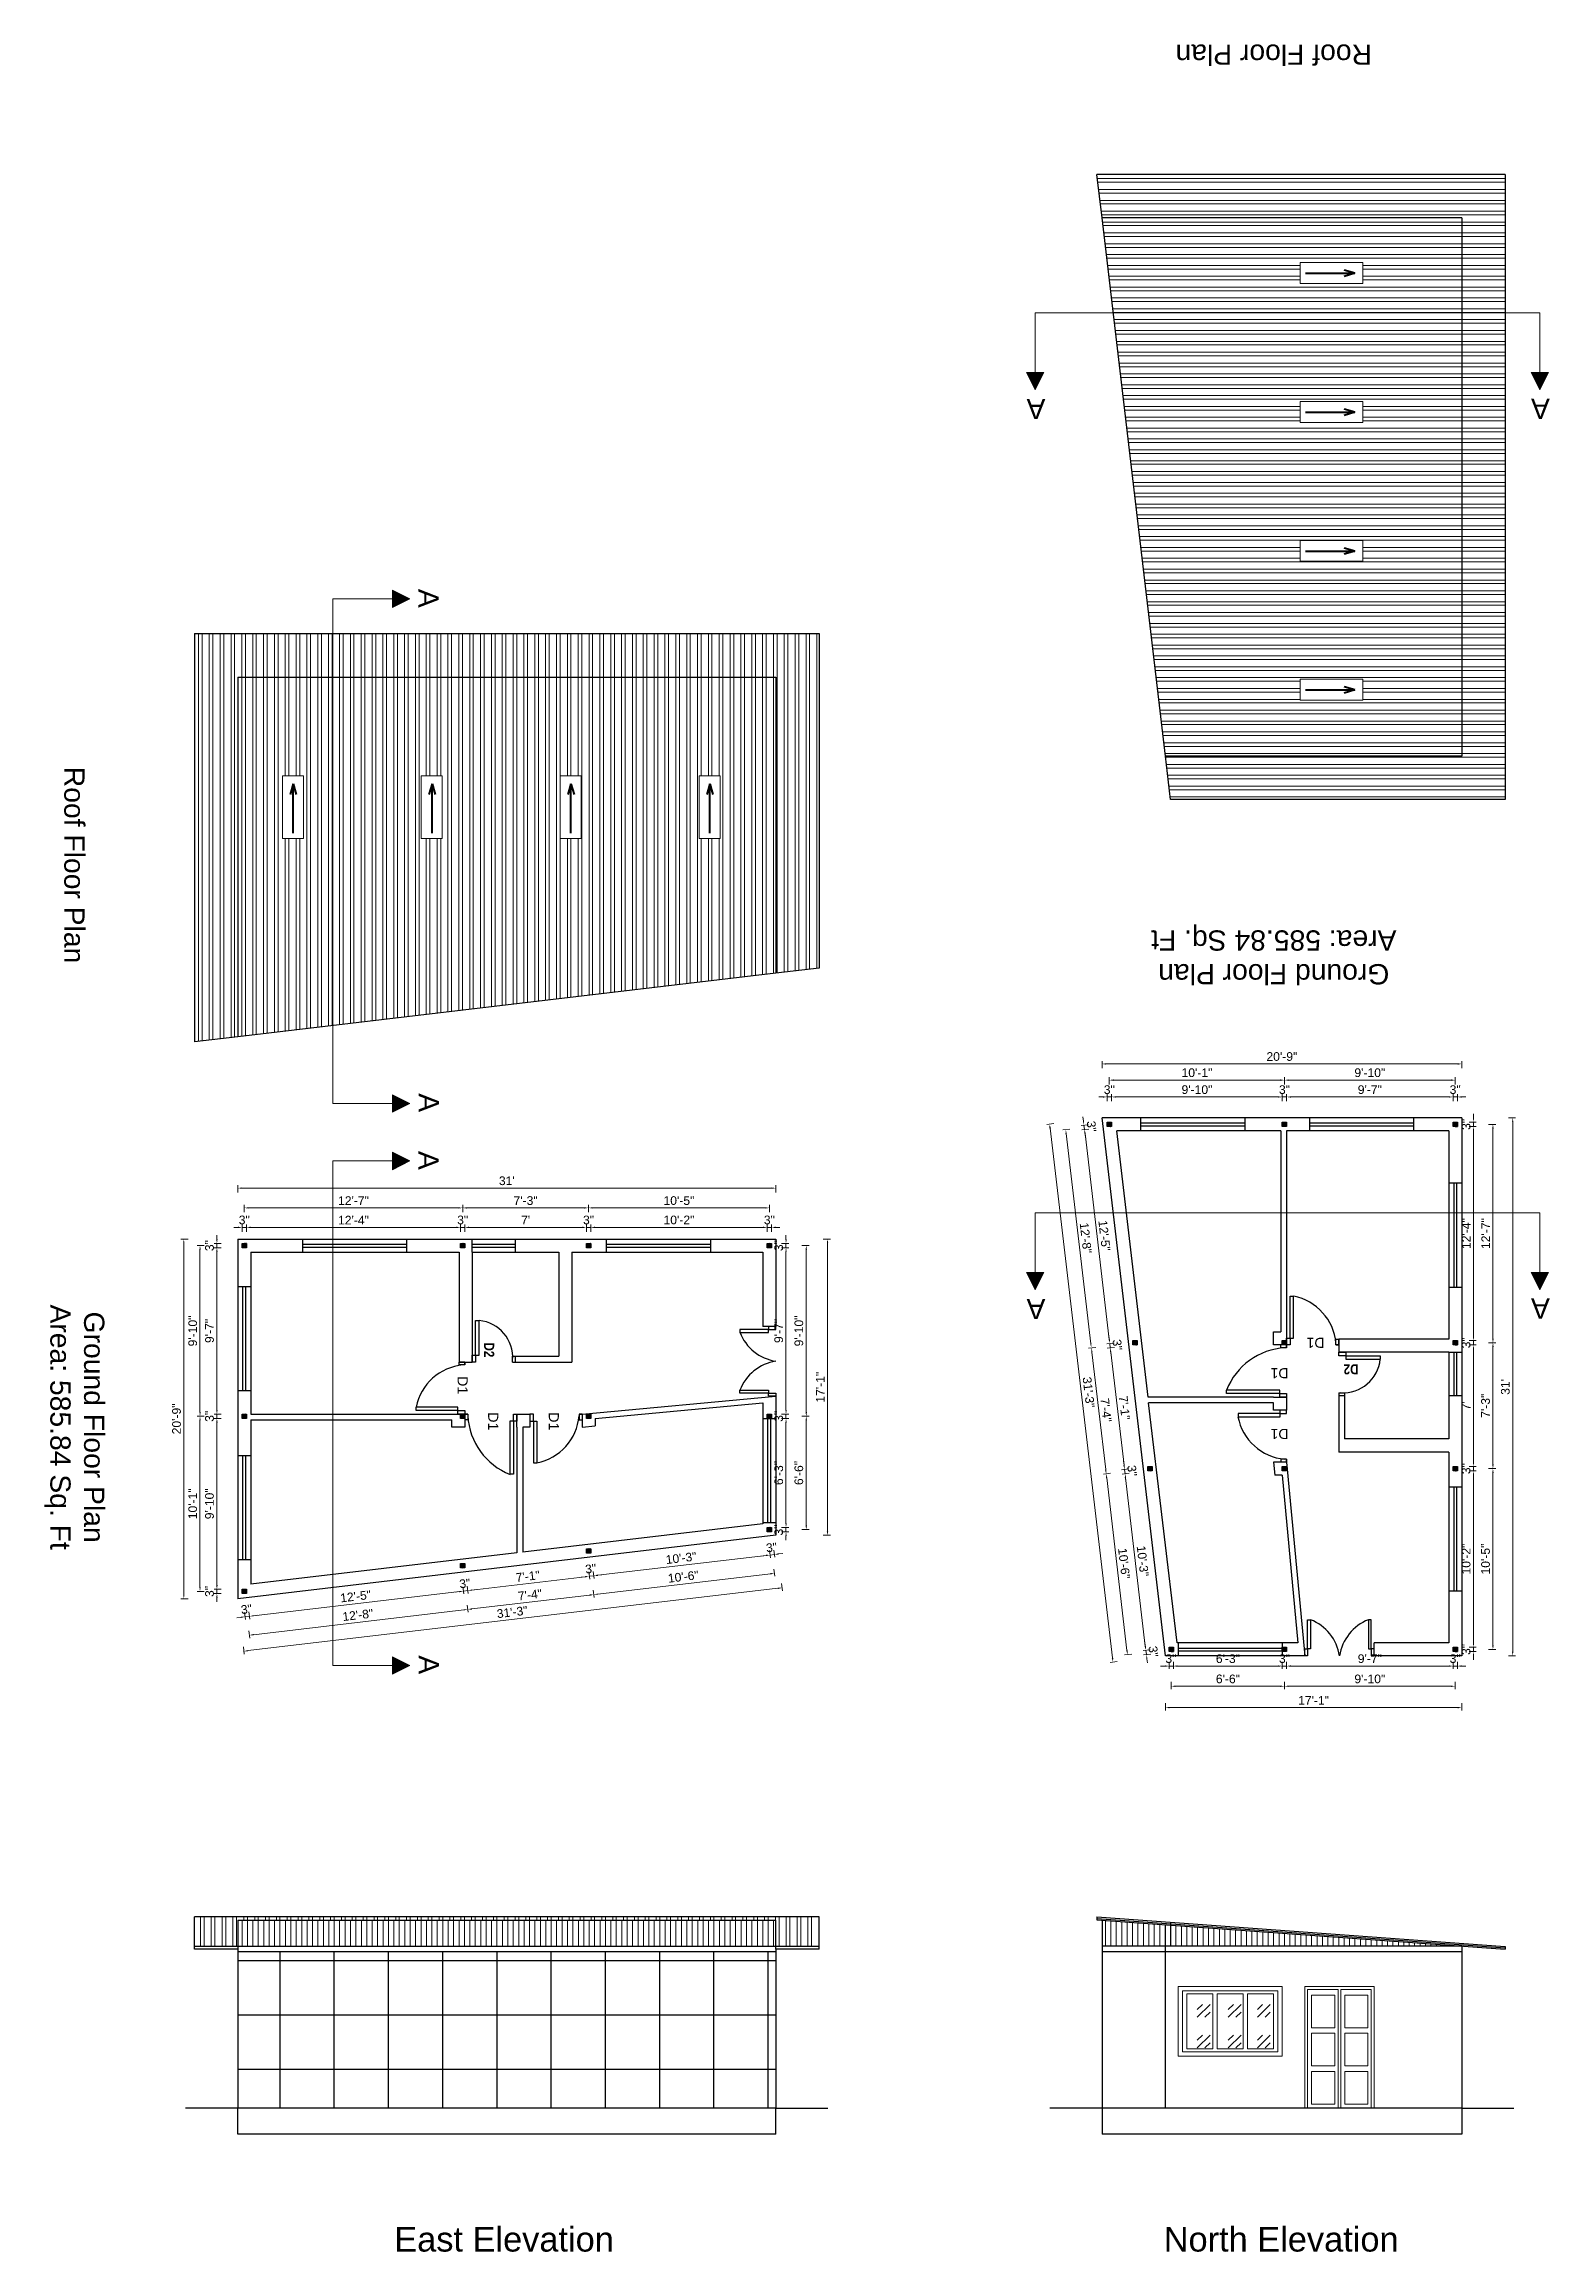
# Model space of a CAD drawing. Header units: inches. Extents: x 54699 to 80583, y -8431 to -3547.
# Drawn here: x 77687 to 78728, y -5639 to -4113 of the extents above; entities that cross this region are included whole.
import ezdxf

# ---------------------------------------------------------------- set-up
doc = ezdxf.new("R2010")
doc.units = ezdxf.units.IN
doc.header["$LTSCALE"] = 0.5
doc.header["$MEASUREMENT"] = 0
doc.header["$PDMODE"] = 66
for name, color, linetype, lineweight in [('1', 7, 'Continuous', 25), ('DIM_LINE', 173, 'Continuous', 20), ('door', 202, 'Continuous', 5), ('steps', 253, 'Continuous', 20), ('Toilet', 7, 'Continuous', 25), ('truss', 1, 'Continuous', 25), ('WALL - A', 1, 'Continuous', 40)]:
    doc.layers.add(name, color=color, linetype=linetype, lineweight=lineweight)
doc.layers.add('DIMENSION', color=5, linetype='Continuous')
doc.styles.add('Lettring Text', font='arial.ttf')
doc.styles.get("Standard").update_dxf_attribs({"font": 'arial.ttf'})
doc.dimstyles.new('Copy of Standard', dxfattribs={"dimtxt": 6, "dimasz": 2.875, "dimexe": 2, "dimexo": 4, "dimgap": 2, "dimtad": 1, "dimdec": 0, "dimrnd": 1, "dimzin": 0, "dimdsep": 46, "dimlunit": 4, "dimtxsty": 'Lettring Text', "dimcen": 0.1, "dimclrd": 7, "dimclre": 7, "dimclrt": 7, "dimazin": 0, "dimtfac": 0.645, "dimtdec": 0, "dimtmove": 1, "dimatfit": 0, "dimfxl": 3, "dimfxlon": 1, "dimtfillclr": 256, "dimtolj": 1, "dimtzin": 0, "dimlwd": -1, "dimlwe": -1, "dimarcsym": 2})
pattern_1 = [(315, (82961.14223, 68989.72669), (0.08838834765, 0.08838834765), [])]
pattern_2 = [(315, (82961.14223, 68990.22669), (0.08838834765, 0.08838834765), [])]
pattern_3 = [(90, (82961.142, 70047.225), (-7.5, 2e-15), []), (90, (82963.642, 70049.725), (-7.5, 2e-15), [])]
pattern_4 = [(225, (152595.3455, -9995.19673), (0.08838834765, -0.08838834765), [])]
pattern_5 = [(225, (152595.8455, -9995.19673), (0.08838834765, -0.08838834765), [])]
pattern_6 = [(360, (153264.244, -9373.038), (1e-15, 7.5), []), (360, (153266.744, -9375.538), (1e-15, 7.5), [])]

msp = doc.modelspace()

# ---------------------------------------------------------------- texts
at = {"color": 7, "linetype": 'ByBlock', "lineweight": 5, "char_height": 14}
for s, insert, width, attachment_point, rotation in [('{\\fArial CE|b0|i0|c0|p34;Roof\\fArial CE|b0|i0|c238|p34; Floor Plan}', (78537, -4119.7), 235.547, 5, 180), ('A', (78366.1, -4371.8), 26.58, 3, 180), ('A', (78714.8, -4371.6), 26.58, 3, 180), ('A', (77959.7, -4502.2), 26.58, 3, 270), ('{\\fArial CE|b0|i0|c0|p34;Roof\\fArial CE|b0|i0|c238|p34; Floor Plan}', (77707.8, -4680.1), 235.547, 5, 270), ('{\\fArial CE|b0|i0|c238|p34;Ground Floor Plan\\PArea: \\fArial CE|b0|i0|c0|p34;585.84\\fArial CE|b0|i0|c238|p34; Sq. Ft}', (78537, -4741.8), 235.547, 5, 180), ('A', (77959.9, -4850.9), 26.58, 3, 270), ('A', (77959.7, -4890.8), 26.58, 3, 270), ('{\\fArial CE|b0|i0|c238|p34;Ground Floor Plan\\PArea: \\fArial CE|b0|i0|c0|p34;585.84\\fArial CE|b0|i0|c238|p34; Sq. Ft}', (77707.8, -5068.7), 235.547, 5, 270), ('A', (78366.1, -4994), 26.58, 3, 180), ('A', (78714.8, -4993.7), 26.58, 3, 180), ('A', (77959.9, -5239.5), 26.58, 3, 270)]:
    msp.add_mtext(s, dxfattribs=dict(at, insert=insert, width=width, attachment_point=attachment_point, rotation=rotation))
at = {"color": 7, "linetype": 'ByBlock', "lineweight": 5, "char_height": 6, "width": 232.962, "attachment_point": 5}
for s, insert in [('{\\fArial CE|b0|i0|c238|p34;\\P\\fArial CE|b0|i0|c0|p34;\\H2.8333x;East Elevation}', (78004.9, -5625.3)), ('{\\fArial CE|b0|i0|c238|p34;\\P\\fArial CE|b0|i0|c0|p34;\\H2.8333x;North Elevation}', (78542.1, -5625.3))]:
    msp.add_mtext(s, dxfattribs=dict(at, insert=insert))
at = {"layer": 'steps', "color": 7, "ltscale": 0.3, "char_height": 7, "width": 55.268, "attachment_point": 2}
for insert, rotation in [((77998.1, -5015.3), 270), ((78590.4, -5032.2), 180)]:
    msp.add_mtext('{\\fTechnic|b1|i0|c2|p2;D2}', dxfattribs=dict(at, insert=insert, rotation=rotation))
at = {"layer": 'steps', "color": 7, "ltscale": 0.3, "char_height": 7}
for insert, attachment_point, rotation in [((78565.9, -5006.9), 8, 180), ((77972.8, -5039.7), 8, 270), ((78541, -5027.9), 8, 180), ((77993.9, -5064.7), 8, 270), ((78042.8, -5064.7), 2, 270), ((78541, -5076.9), 2, 180)]:
    msp.add_mtext_dynamic_manual_height_columns('{\\W1;D1}', width=18.621, gutter_width=40, heights=[0], dxfattribs=dict(at, insert=insert, attachment_point=attachment_point, rotation=rotation))

# ---------------------------------------------------------------- blocks, each defined once
blk = doc.blocks.new('*D1059')
at = {"layer": 'Defpoints', "color": 0, "ltscale": 0.5, "transparency": 16777216}
for p in [(78189.8, -4941.7), (78189.8, -4944.7), (78199.8, -4944.7)]:
    blk.add_point(p, dxfattribs=at)
at = {"layer": 'steps', "color": 7, "ltscale": 0.5, "transparency": 16777216}
for p, q in [((78196.8, -4941.7), (78201.8, -4941.7)), ((78196.8, -4944.7), (78201.8, -4944.7)), ((78199.8, -4938.8), (78199.8, -4935.9)), ((78199.8, -4941.7), (78199.8, -4944.7)), ((78199.8, -4947.5), (78199.8, -4950.4))]:
    blk.add_line(p, q, dxfattribs=at)
for points in [[(78199.4, -4938.8), (78200.3, -4938.8), (78199.8, -4941.7)], [(78199.4, -4947.5), (78200.3, -4947.5), (78199.8, -4944.7)]]:
    blk.add_solid(points, dxfattribs=at)
at = {"layer": 'steps', "color": 7, "ltscale": 0.5, "transparency": 16777216, "insert": (78194.8, -4943.2), "char_height": 6, "attachment_point": 5, "rotation": 90, "style": 'Lettring Text'}
blk.add_mtext('\\A1;3"', dxfattribs=at)
blk = doc.blocks.new('*D1060')
at = {"layer": 'Defpoints', "color": 0, "transparency": 16777216}
for p in [(78189.8, -4944.7), (78189.8, -5059.7), (78199.8, -5059.7)]:
    blk.add_point(p, dxfattribs=at)
at = {"layer": 'steps', "color": 7, "transparency": 16777216}
for p, q in [((78196.8, -4944.7), (78201.8, -4944.7)), ((78199.8, -4947.5), (78199.8, -5056.8)), ((78196.8, -5059.7), (78201.8, -5059.7))]:
    blk.add_line(p, q, dxfattribs=at)
for points in [[(78199.4, -4947.5), (78200.3, -4947.5), (78199.8, -4944.7)], [(78199.4, -5056.8), (78200.3, -5056.8), (78199.8, -5059.7)]]:
    blk.add_solid(points, dxfattribs=at)
at = {"layer": 'steps', "color": 7, "transparency": 16777216, "insert": (78194.8, -5002.2), "char_height": 6, "attachment_point": 5, "rotation": 90, "style": 'Lettring Text'}
blk.add_mtext('\\A1;9\'-7"', dxfattribs=at)
blk = doc.blocks.new('*D1061')
at = {"layer": 'Defpoints', "color": 0, "transparency": 16777216}
for p in [(78189.8, -5059.7), (78189.8, -5062.7), (78199.8, -5062.7)]:
    blk.add_point(p, dxfattribs=at)
at = {"layer": 'steps', "color": 7, "transparency": 16777216}
for p, q in [((78196.8, -5059.7), (78201.8, -5059.7)), ((78196.8, -5062.7), (78201.8, -5062.7)), ((78199.8, -5056.8), (78199.8, -5053.9)), ((78199.8, -5059.7), (78199.8, -5062.7)), ((78199.8, -5065.5), (78199.8, -5068.4))]:
    blk.add_line(p, q, dxfattribs=at)
for points in [[(78199.4, -5056.8), (78200.3, -5056.8), (78199.8, -5059.7)], [(78199.4, -5065.5), (78200.3, -5065.5), (78199.8, -5062.7)]]:
    blk.add_solid(points, dxfattribs=at)
at = {"layer": 'steps', "color": 7, "transparency": 16777216, "insert": (78194.8, -5061.2), "char_height": 6, "attachment_point": 5, "rotation": 90, "style": 'Lettring Text'}
blk.add_mtext('\\A1;3"', dxfattribs=at)
blk = doc.blocks.new('*D1062')
at = {"layer": 'Defpoints', "color": 0, "transparency": 16777216}
for p in [(78189.8, -5062.7), (78189.8, -5138), (78199.8, -5138)]:
    blk.add_point(p, dxfattribs=at)
at = {"layer": 'steps', "color": 7, "transparency": 16777216}
for p, q in [((78196.8, -5062.7), (78201.8, -5062.7)), ((78199.8, -5065.5), (78199.8, -5135.2)), ((78196.8, -5138), (78201.8, -5138))]:
    blk.add_line(p, q, dxfattribs=at)
for points in [[(78199.4, -5065.5), (78200.3, -5065.5), (78199.8, -5062.7)], [(78199.4, -5135.2), (78200.3, -5135.2), (78199.8, -5138)]]:
    blk.add_solid(points, dxfattribs=at)
at = {"layer": 'steps', "color": 7, "transparency": 16777216, "insert": (78194.8, -5100.4), "char_height": 6, "attachment_point": 5, "rotation": 90, "style": 'Lettring Text'}
blk.add_mtext('\\A1;6\'-3"', dxfattribs=at)
blk = doc.blocks.new('*D1063')
at = {"layer": 'Defpoints', "color": 0, "transparency": 16777216}
for p in [(78189.8, -5138), (78189.8, -5141), (78199.8, -5141)]:
    blk.add_point(p, dxfattribs=at)
at = {"layer": 'steps', "color": 7, "transparency": 16777216}
for p, q in [((78196.8, -5138), (78201.8, -5138)), ((78196.8, -5141), (78201.8, -5141)), ((78199.8, -5135.2), (78199.8, -5132.3)), ((78199.8, -5138), (78199.8, -5141)), ((78199.8, -5143.9), (78199.8, -5146.8))]:
    blk.add_line(p, q, dxfattribs=at)
for points in [[(78199.4, -5135.2), (78200.3, -5135.2), (78199.8, -5138)], [(78199.4, -5143.9), (78200.3, -5143.9), (78199.8, -5141)]]:
    blk.add_solid(points, dxfattribs=at)
at = {"layer": 'steps', "color": 7, "transparency": 16777216, "insert": (78194.8, -5139.8), "char_height": 6, "attachment_point": 5, "rotation": 90, "style": 'Lettring Text'}
blk.add_mtext('\\A1;3"', dxfattribs=at)
blk = doc.blocks.new('*D1064')
at = {"layer": 'Defpoints', "color": 0, "transparency": 16777216}
for p in [(78188.3, -4943.2), (78188.3, -5061.2), (78213.8, -5061.2)]:
    blk.add_point(p, dxfattribs=at)
at = {"layer": 'steps', "color": 7, "transparency": 16777216}
for p, q in [((78210.8, -4943.2), (78215.8, -4943.2)), ((78213.8, -4946), (78213.8, -5058.3)), ((78210.8, -5061.2), (78215.8, -5061.2))]:
    blk.add_line(p, q, dxfattribs=at)
for points in [[(78213.3, -4946), (78214.3, -4946), (78213.8, -4943.2)], [(78213.3, -5058.3), (78214.3, -5058.3), (78213.8, -5061.2)]]:
    blk.add_solid(points, dxfattribs=at)
at = {"layer": 'steps', "color": 7, "transparency": 16777216, "insert": (78208.7, -5002.2), "char_height": 6, "attachment_point": 5, "rotation": 90, "style": 'Lettring Text'}
blk.add_mtext('\\A1;9\'-10"', dxfattribs=at)
blk = doc.blocks.new('*D1065')
at = {"layer": 'Defpoints', "color": 0, "transparency": 16777216}
for p in [(78188.3, -5061.2), (78188.3, -5139.5), (78213.8, -5139.5)]:
    blk.add_point(p, dxfattribs=at)
at = {"layer": 'steps', "color": 7, "transparency": 16777216}
for p, q in [((78210.8, -5061.2), (78215.8, -5061.2)), ((78213.8, -5064), (78213.8, -5136.7)), ((78210.8, -5139.5), (78215.8, -5139.5))]:
    blk.add_line(p, q, dxfattribs=at)
for points in [[(78213.3, -5064), (78214.3, -5064), (78213.8, -5061.2)], [(78213.3, -5136.7), (78214.3, -5136.7), (78213.8, -5139.5)]]:
    blk.add_solid(points, dxfattribs=at)
at = {"layer": 'steps', "color": 7, "transparency": 16777216, "insert": (78208.7, -5100.4), "char_height": 6, "attachment_point": 5, "rotation": 90, "style": 'Lettring Text'}
blk.add_mtext('\\A1;6\'-6"', dxfattribs=at)
blk = doc.blocks.new('*D1066')
at = {"layer": 'Defpoints', "color": 0, "transparency": 16777216}
for p in [(78192.8, -4938.7), (78192.8, -5143.5), (78228.5, -5143.5)]:
    blk.add_point(p, dxfattribs=at)
at = {"layer": 'steps', "color": 7, "transparency": 16777216}
for p, q in [((78225.5, -4938.7), (78230.5, -4938.7)), ((78228.5, -4941.5), (78228.5, -5140.7)), ((78225.5, -5143.5), (78230.5, -5143.5))]:
    blk.add_line(p, q, dxfattribs=at)
for points in [[(78228, -4941.5), (78229, -4941.5), (78228.5, -4938.7)], [(78228, -5140.7), (78229, -5140.7), (78228.5, -5143.5)]]:
    blk.add_solid(points, dxfattribs=at)
at = {"layer": 'steps', "color": 7, "transparency": 16777216, "insert": (78223.5, -5041.1), "char_height": 6, "attachment_point": 5, "rotation": 90, "style": 'Lettring Text'}
blk.add_mtext('\\A1;17\'-1"', dxfattribs=at)
blk = doc.blocks.new('*D1067')
at = {"layer": 'Defpoints', "color": 0, "transparency": 16777216}
for p in [(77806.4, -4944.7), (77823.8, -4941.7), (77823.8, -4944.7)]:
    blk.add_point(p, dxfattribs=at)
at = {"layer": 'steps', "color": 7, "transparency": 16777216}
for p, q in [((77809.4, -4941.7), (77804.4, -4941.7)), ((77809.4, -4944.7), (77804.4, -4944.7)), ((77806.4, -4938.8), (77806.4, -4935.9)), ((77806.4, -4941.7), (77806.4, -4944.7)), ((77806.4, -4947.5), (77806.4, -4950.4))]:
    blk.add_line(p, q, dxfattribs=at)
for points in [[(77805.9, -4938.8), (77806.9, -4938.8), (77806.4, -4941.7)], [(77805.9, -4947.5), (77806.9, -4947.5), (77806.4, -4944.7)]]:
    blk.add_solid(points, dxfattribs=at)
at = {"layer": 'steps', "color": 7, "transparency": 16777216, "insert": (77801.3, -4943.2), "char_height": 6, "attachment_point": 5, "rotation": 90, "style": 'Lettring Text'}
blk.add_mtext('\\A1;3"', dxfattribs=at)
blk = doc.blocks.new('*D1068')
at = {"layer": 'Defpoints', "color": 0, "transparency": 16777216}
for p in [(77823.8, -4944.7), (77806.4, -5059.7), (77823.8, -5059.7)]:
    blk.add_point(p, dxfattribs=at)
at = {"layer": 'steps', "color": 7, "transparency": 16777216}
for p, q in [((77809.4, -4944.7), (77804.4, -4944.7)), ((77806.4, -4947.5), (77806.4, -5056.8)), ((77809.4, -5059.7), (77804.4, -5059.7))]:
    blk.add_line(p, q, dxfattribs=at)
for points in [[(77805.9, -4947.5), (77806.9, -4947.5), (77806.4, -4944.7)], [(77805.9, -5056.8), (77806.9, -5056.8), (77806.4, -5059.7)]]:
    blk.add_solid(points, dxfattribs=at)
at = {"layer": 'steps', "color": 7, "transparency": 16777216, "insert": (77801.3, -5002.2), "char_height": 6, "attachment_point": 5, "rotation": 90, "style": 'Lettring Text'}
blk.add_mtext('\\A1;9\'-7"', dxfattribs=at)
blk = doc.blocks.new('*D1069')
at = {"layer": 'Defpoints', "color": 0, "transparency": 16777216}
for p in [(77806.4, -5062.7), (77823.8, -5059.7), (77823.8, -5062.7)]:
    blk.add_point(p, dxfattribs=at)
at = {"layer": 'steps', "color": 7, "transparency": 16777216}
for p, q in [((77809.4, -5059.7), (77804.4, -5059.7)), ((77809.4, -5062.7), (77804.4, -5062.7)), ((77806.4, -5056.8), (77806.4, -5053.9)), ((77806.4, -5059.7), (77806.4, -5062.7)), ((77806.4, -5065.5), (77806.4, -5068.4))]:
    blk.add_line(p, q, dxfattribs=at)
for points in [[(77805.9, -5056.8), (77806.9, -5056.8), (77806.4, -5059.7)], [(77805.9, -5065.5), (77806.9, -5065.5), (77806.4, -5062.7)]]:
    blk.add_solid(points, dxfattribs=at)
at = {"layer": 'steps', "color": 7, "transparency": 16777216, "insert": (77801.3, -5061.2), "char_height": 6, "attachment_point": 5, "rotation": 90, "style": 'Lettring Text'}
blk.add_mtext('\\A1;3"', dxfattribs=at)
blk = doc.blocks.new('*D1070')
at = {"layer": 'Defpoints', "color": 0, "transparency": 16777216}
for p in [(77823.8, -5062.7), (77806.4, -5180.8), (77823.8, -5180.8)]:
    blk.add_point(p, dxfattribs=at)
at = {"layer": 'steps', "color": 7, "transparency": 16777216}
for p, q in [((77809.4, -5062.7), (77804.4, -5062.7)), ((77806.4, -5065.5), (77806.4, -5177.9)), ((77809.4, -5180.8), (77804.4, -5180.8))]:
    blk.add_line(p, q, dxfattribs=at)
for points in [[(77805.9, -5065.5), (77806.9, -5065.5), (77806.4, -5062.7)], [(77805.9, -5177.9), (77806.9, -5177.9), (77806.4, -5180.8)]]:
    blk.add_solid(points, dxfattribs=at)
at = {"layer": 'steps', "color": 7, "transparency": 16777216, "insert": (77801.3, -5121.7), "char_height": 6, "attachment_point": 5, "rotation": 90, "style": 'Lettring Text'}
blk.add_mtext('\\A1;9\'-10"', dxfattribs=at)
blk = doc.blocks.new('*D1071')
at = {"layer": 'Defpoints', "color": 0, "transparency": 16777216}
for p in [(77806.4, -5183.8), (77823.8, -5180.8), (77823.8, -5183.8)]:
    blk.add_point(p, dxfattribs=at)
at = {"layer": 'steps', "color": 7, "transparency": 16777216}
for p, q in [((77809.4, -5180.8), (77804.4, -5180.8)), ((77809.4, -5183.8), (77804.4, -5183.8)), ((77806.4, -5177.9), (77806.4, -5175)), ((77806.4, -5180.8), (77806.4, -5183.8)), ((77806.4, -5186.7), (77806.4, -5189.5))]:
    blk.add_line(p, q, dxfattribs=at)
for points in [[(77805.9, -5177.9), (77806.9, -5177.9), (77806.4, -5180.8)], [(77805.9, -5186.7), (77806.9, -5186.7), (77806.4, -5183.8)]]:
    blk.add_solid(points, dxfattribs=at)
at = {"layer": 'steps', "color": 7, "transparency": 16777216, "insert": (77801.3, -5182.3), "char_height": 6, "attachment_point": 5, "rotation": 90, "style": 'Lettring Text'}
blk.add_mtext('\\A1;3"', dxfattribs=at)
blk = doc.blocks.new('*D1072')
at = {"layer": 'Defpoints', "color": 0, "transparency": 16777216}
for p in [(77825.3, -4943.2), (77794.7, -5061.2), (77825.3, -5061.2)]:
    blk.add_point(p, dxfattribs=at)
at = {"layer": 'steps', "color": 7, "transparency": 16777216}
for p, q in [((77797.7, -4943.2), (77792.7, -4943.2)), ((77794.7, -4946), (77794.7, -5058.3)), ((77797.7, -5061.2), (77792.7, -5061.2))]:
    blk.add_line(p, q, dxfattribs=at)
for points in [[(77794.3, -4946), (77795.2, -4946), (77794.7, -4943.2)], [(77794.3, -5058.3), (77795.2, -5058.3), (77794.7, -5061.2)]]:
    blk.add_solid(points, dxfattribs=at)
at = {"layer": 'steps', "color": 7, "transparency": 16777216, "insert": (77789.7, -5002.2), "char_height": 6, "attachment_point": 5, "rotation": 90, "style": 'Lettring Text'}
blk.add_mtext('\\A1;9\'-10"', dxfattribs=at)
blk = doc.blocks.new('*D1073')
at = {"layer": 'Defpoints', "color": 0, "transparency": 16777216}
for p in [(77825.3, -5061.2), (77794.7, -5182.3), (77825.3, -5182.3)]:
    blk.add_point(p, dxfattribs=at)
at = {"layer": 'steps', "color": 7, "transparency": 16777216}
for p, q in [((77797.7, -5061.2), (77792.7, -5061.2)), ((77794.7, -5064), (77794.7, -5179.4)), ((77797.7, -5182.3), (77792.7, -5182.3))]:
    blk.add_line(p, q, dxfattribs=at)
for points in [[(77794.3, -5064), (77795.2, -5064), (77794.7, -5061.2)], [(77794.3, -5179.4), (77795.2, -5179.4), (77794.7, -5182.3)]]:
    blk.add_solid(points, dxfattribs=at)
at = {"layer": 'steps', "color": 7, "transparency": 16777216, "insert": (77789.7, -5121.7), "char_height": 6, "attachment_point": 5, "rotation": 90, "style": 'Lettring Text'}
blk.add_mtext('\\A1;10\'-1"', dxfattribs=at)
blk = doc.blocks.new('*D1074')
at = {"layer": 'Defpoints', "color": 0, "transparency": 16777216}
for p in [(77820.8, -4938.7), (77783.5, -5187.4), (77820.8, -5187.4)]:
    blk.add_point(p, dxfattribs=at)
at = {"layer": 'steps', "color": 7, "transparency": 16777216}
for p, q in [((77786.5, -4938.7), (77781.5, -4938.7)), ((77783.5, -4941.5), (77783.5, -5184.5)), ((77786.5, -5187.4), (77781.5, -5187.4))]:
    blk.add_line(p, q, dxfattribs=at)
for points in [[(77783.1, -4941.5), (77784, -4941.5), (77783.5, -4938.7)], [(77783.1, -5184.5), (77784, -5184.5), (77783.5, -5187.4)]]:
    blk.add_solid(points, dxfattribs=at)
at = {"layer": 'steps', "color": 7, "transparency": 16777216, "insert": (77778.5, -5063), "char_height": 6, "attachment_point": 5, "rotation": 90, "style": 'Lettring Text'}
blk.add_mtext('\\A1;20\'-9"', dxfattribs=at)
blk = doc.blocks.new('*D1075')
at = {"layer": 'Defpoints', "color": 0, "transparency": 16777216}
for p in [(77823.8, -4930.6), (77823.8, -4941.7), (77826.8, -4941.7)]:
    blk.add_point(p, dxfattribs=at)
at = {"layer": 'steps', "color": 7, "transparency": 16777216}
for p, q in [((77823.8, -4933.6), (77823.8, -4928.6)), ((77826.8, -4933.6), (77826.8, -4928.6)), ((77821, -4930.6), (77818.1, -4930.6)), ((77826.8, -4930.6), (77823.8, -4930.6)), ((77829.7, -4930.6), (77832.6, -4930.6))]:
    blk.add_line(p, q, dxfattribs=at)
for points in [[(77821, -4930.1), (77821, -4931.1), (77823.8, -4930.6)], [(77829.7, -4930.1), (77829.7, -4931.1), (77826.8, -4930.6)]]:
    blk.add_solid(points, dxfattribs=at)
at = {"layer": 'steps', "color": 7, "transparency": 16777216, "insert": (77825.3, -4925.5), "char_height": 6, "attachment_point": 5, "style": 'Lettring Text'}
blk.add_mtext('\\A1;3"', dxfattribs=at)
blk = doc.blocks.new('*D1076')
at = {"layer": 'Defpoints', "color": 0, "transparency": 16777216}
for p in [(77826.8, -4941.7), (77974.8, -4930.6), (77974.8, -4941.7)]:
    blk.add_point(p, dxfattribs=at)
at = {"layer": 'steps', "color": 7, "transparency": 16777216}
for p, q in [((77826.8, -4933.6), (77826.8, -4928.6)), ((77974.8, -4933.6), (77974.8, -4928.6)), ((77829.7, -4930.6), (77972, -4930.6))]:
    blk.add_line(p, q, dxfattribs=at)
for points in [[(77829.7, -4930.1), (77829.7, -4931.1), (77826.8, -4930.6)], [(77972, -4930.1), (77972, -4931.1), (77974.8, -4930.6)]]:
    blk.add_solid(points, dxfattribs=at)
at = {"layer": 'steps', "color": 7, "transparency": 16777216, "insert": (77900.8, -4925.6), "char_height": 6, "attachment_point": 5, "style": 'Lettring Text'}
blk.add_mtext('\\A1;12\'-4"', dxfattribs=at)
blk = doc.blocks.new('*D1077')
at = {"layer": 'Defpoints', "color": 0, "transparency": 16777216}
for p in [(77974.8, -4941.7), (77977.8, -4930.6), (77977.8, -4941.7)]:
    blk.add_point(p, dxfattribs=at)
at = {"layer": 'steps', "color": 7, "transparency": 16777216}
for p, q in [((77974.8, -4933.6), (77974.8, -4928.6)), ((77977.8, -4933.6), (77977.8, -4928.6)), ((77972, -4930.6), (77969.1, -4930.6)), ((77974.8, -4930.6), (77977.8, -4930.6)), ((77980.7, -4930.6), (77983.6, -4930.6))]:
    blk.add_line(p, q, dxfattribs=at)
for points in [[(77972, -4930.1), (77972, -4931.1), (77974.8, -4930.6)], [(77980.7, -4930.1), (77980.7, -4931.1), (77977.8, -4930.6)]]:
    blk.add_solid(points, dxfattribs=at)
at = {"layer": 'steps', "color": 7, "transparency": 16777216, "insert": (77976.3, -4925.5), "char_height": 6, "attachment_point": 5, "style": 'Lettring Text'}
blk.add_mtext('\\A1;3"', dxfattribs=at)
blk = doc.blocks.new('*D1078')
at = {"layer": 'Defpoints', "color": 0, "transparency": 16777216}
for p in [(77977.8, -4941.7), (78061.8, -4930.6), (78061.8, -4941.7)]:
    blk.add_point(p, dxfattribs=at)
at = {"layer": 'steps', "color": 7, "transparency": 16777216}
for p, q in [((77977.8, -4933.6), (77977.8, -4928.6)), ((78061.8, -4933.6), (78061.8, -4928.6)), ((77980.7, -4930.6), (78059, -4930.6))]:
    blk.add_line(p, q, dxfattribs=at)
for points in [[(77980.7, -4930.1), (77980.7, -4931.1), (77977.8, -4930.6)], [(78059, -4930.1), (78059, -4931.1), (78061.8, -4930.6)]]:
    blk.add_solid(points, dxfattribs=at)
at = {"layer": 'steps', "color": 7, "transparency": 16777216, "insert": (78019.8, -4925.6), "char_height": 6, "attachment_point": 5, "style": 'Lettring Text'}
blk.add_mtext("\\A1;7'", dxfattribs=at)
blk = doc.blocks.new('*D1079')
at = {"layer": 'Defpoints', "color": 0, "transparency": 16777216}
for p in [(78061.8, -4941.7), (78064.8, -4930.6), (78064.8, -4941.7)]:
    blk.add_point(p, dxfattribs=at)
at = {"layer": 'steps', "color": 7, "transparency": 16777216}
for p, q in [((78061.8, -4933.6), (78061.8, -4928.6)), ((78064.8, -4933.6), (78064.8, -4928.6)), ((78059, -4930.6), (78056.1, -4930.6)), ((78061.8, -4930.6), (78064.8, -4930.6)), ((78067.7, -4930.6), (78070.6, -4930.6))]:
    blk.add_line(p, q, dxfattribs=at)
for points in [[(78059, -4930.1), (78059, -4931.1), (78061.8, -4930.6)], [(78067.7, -4930.1), (78067.7, -4931.1), (78064.8, -4930.6)]]:
    blk.add_solid(points, dxfattribs=at)
at = {"layer": 'steps', "color": 7, "transparency": 16777216, "insert": (78063.3, -4925.5), "char_height": 6, "attachment_point": 5, "style": 'Lettring Text'}
blk.add_mtext('\\A1;3"', dxfattribs=at)
blk = doc.blocks.new('*D1080')
at = {"layer": 'Defpoints', "color": 0, "transparency": 16777216}
for p in [(78064.8, -4941.7), (78186.8, -4930.6), (78186.8, -4941.7)]:
    blk.add_point(p, dxfattribs=at)
at = {"layer": 'steps', "color": 7, "transparency": 16777216}
for p, q in [((78064.8, -4933.6), (78064.8, -4928.6)), ((78186.8, -4933.6), (78186.8, -4928.6)), ((78067.7, -4930.6), (78184, -4930.6))]:
    blk.add_line(p, q, dxfattribs=at)
for points in [[(78067.7, -4930.1), (78067.7, -4931.1), (78064.8, -4930.6)], [(78184, -4930.1), (78184, -4931.1), (78186.8, -4930.6)]]:
    blk.add_solid(points, dxfattribs=at)
at = {"layer": 'steps', "color": 7, "transparency": 16777216, "insert": (78125.8, -4925.5), "char_height": 6, "attachment_point": 5, "style": 'Lettring Text'}
blk.add_mtext('\\A1;10\'-2"', dxfattribs=at)
blk = doc.blocks.new('*D1081')
at = {"layer": 'Defpoints', "color": 0, "transparency": 16777216}
for p in [(78186.8, -4941.7), (78189.8, -4930.6), (78189.8, -4941.7)]:
    blk.add_point(p, dxfattribs=at)
at = {"layer": 'steps', "color": 7, "transparency": 16777216}
for p, q in [((78186.8, -4933.6), (78186.8, -4928.6)), ((78189.8, -4933.6), (78189.8, -4928.6)), ((78184, -4930.6), (78181.1, -4930.6)), ((78186.8, -4930.6), (78189.8, -4930.6)), ((78192.7, -4930.6), (78195.6, -4930.6))]:
    blk.add_line(p, q, dxfattribs=at)
for points in [[(78184, -4930.1), (78184, -4931.1), (78186.8, -4930.6)], [(78192.7, -4930.1), (78192.7, -4931.1), (78189.8, -4930.6)]]:
    blk.add_solid(points, dxfattribs=at)
at = {"layer": 'steps', "color": 7, "transparency": 16777216, "insert": (78188.3, -4925.5), "char_height": 6, "attachment_point": 5, "style": 'Lettring Text'}
blk.add_mtext('\\A1;3"', dxfattribs=at)
blk = doc.blocks.new('*D1082')
at = {"layer": 'Defpoints', "color": 0, "transparency": 16777216}
for p in [(77976.3, -4917.1), (77825.3, -4943.2), (77976.3, -4943.2)]:
    blk.add_point(p, dxfattribs=at)
at = {"layer": 'steps', "color": 7, "transparency": 16777216}
for p, q in [((77825.3, -4920.1), (77825.3, -4915.1)), ((77828.2, -4917.1), (77973.5, -4917.1)), ((77976.3, -4920.1), (77976.3, -4915.1))]:
    blk.add_line(p, q, dxfattribs=at)
for points in [[(77828.2, -4916.7), (77828.2, -4917.6), (77825.3, -4917.1)], [(77973.5, -4916.7), (77973.5, -4917.6), (77976.3, -4917.1)]]:
    blk.add_solid(points, dxfattribs=at)
at = {"layer": 'steps', "color": 7, "transparency": 16777216, "insert": (77900.8, -4912.1), "char_height": 6, "attachment_point": 5, "style": 'Lettring Text'}
blk.add_mtext('\\A1;12\'-7"', dxfattribs=at)
blk = doc.blocks.new('*D1083')
at = {"layer": 'Defpoints', "color": 0, "transparency": 16777216}
for p in [(78063.3, -4917.1), (77976.3, -4943.2), (78063.3, -4943.2)]:
    blk.add_point(p, dxfattribs=at)
at = {"layer": 'steps', "color": 7, "transparency": 16777216}
for p, q in [((77976.3, -4920.1), (77976.3, -4915.1)), ((77979.2, -4917.1), (78060.5, -4917.1)), ((78063.3, -4920.1), (78063.3, -4915.1))]:
    blk.add_line(p, q, dxfattribs=at)
for points in [[(77979.2, -4916.7), (77979.2, -4917.6), (77976.3, -4917.1)], [(78060.5, -4916.7), (78060.5, -4917.6), (78063.3, -4917.1)]]:
    blk.add_solid(points, dxfattribs=at)
at = {"layer": 'steps', "color": 7, "transparency": 16777216, "insert": (78019.8, -4912.1), "char_height": 6, "attachment_point": 5, "style": 'Lettring Text'}
blk.add_mtext('\\A1;7\'-3"', dxfattribs=at)
blk = doc.blocks.new('*D1084')
at = {"layer": 'Defpoints', "color": 0, "transparency": 16777216}
for p in [(78188.3, -4917.1), (78063.3, -4943.2), (78188.3, -4943.2)]:
    blk.add_point(p, dxfattribs=at)
at = {"layer": 'steps', "color": 7, "transparency": 16777216}
for p, q in [((78063.3, -4920.1), (78063.3, -4915.1)), ((78066.2, -4917.1), (78185.5, -4917.1)), ((78188.3, -4920.1), (78188.3, -4915.1))]:
    blk.add_line(p, q, dxfattribs=at)
for points in [[(78066.2, -4916.7), (78066.2, -4917.6), (78063.3, -4917.1)], [(78185.5, -4916.7), (78185.5, -4917.6), (78188.3, -4917.1)]]:
    blk.add_solid(points, dxfattribs=at)
at = {"layer": 'steps', "color": 7, "transparency": 16777216, "insert": (78125.8, -4912.1), "char_height": 6, "attachment_point": 5, "style": 'Lettring Text'}
blk.add_mtext('\\A1;10\'-5"', dxfattribs=at)
blk = doc.blocks.new('*D1085')
at = {"layer": 'Defpoints', "color": 0, "transparency": 16777216}
for p in [(78192.8, -4903.5), (77820.8, -4938.7), (78192.8, -4938.7)]:
    blk.add_point(p, dxfattribs=at)
at = {"layer": 'steps', "color": 7, "transparency": 16777216}
for p, q in [((77820.8, -4906.5), (77820.8, -4901.5)), ((77823.7, -4903.5), (78190, -4903.5)), ((78192.8, -4906.5), (78192.8, -4901.5))]:
    blk.add_line(p, q, dxfattribs=at)
for points in [[(77823.7, -4903), (77823.7, -4903.9), (77820.8, -4903.5)], [(78190, -4903), (78190, -4903.9), (78192.8, -4903.5)]]:
    blk.add_solid(points, dxfattribs=at)
at = {"layer": 'steps', "color": 7, "transparency": 16777216, "insert": (78006.8, -4898.4), "char_height": 6, "attachment_point": 5, "style": 'Lettring Text'}
blk.add_mtext("\\A1;31'", dxfattribs=at)
blk = doc.blocks.new('*D1086')
at = {"layer": 'Defpoints', "color": 0, "transparency": 16777216}
for p in [(77976.3, -5164.5), (77825.3, -5182.3), (77979.9, -5194.7)]:
    blk.add_point(p, dxfattribs=at)
at = {"layer": 'steps', "color": 7, "transparency": 16777216}
for p, q in [((77831.7, -5212.2), (77977, -5195.1)), ((77979.5, -5191.7), (77980.1, -5196.7)), ((77828.5, -5209.5), (77829.1, -5214.5))]:
    blk.add_line(p, q, dxfattribs=at)
for points in [[(77977, -5194.6), (77977.1, -5195.5), (77979.9, -5194.7)], [(77831.7, -5211.7), (77831.8, -5212.6), (77828.9, -5212.5)]]:
    blk.add_solid(points, dxfattribs=at)
at = {"layer": 'steps', "color": 7, "transparency": 16777216, "insert": (77903.8, -5198.6), "char_height": 6, "attachment_point": 5, "rotation": 6.7164, "style": 'Lettring Text'}
blk.add_mtext('\\A1;12\'-8"', dxfattribs=at)
blk = doc.blocks.new('*D1051')
at = {"layer": 'Defpoints', "color": 0, "transparency": 16777216}
for p in [(78186.8, -5139.7), (78189.8, -5139.4), (78188.9, -5157.1)]:
    blk.add_point(p, dxfattribs=at)
at = {"layer": 'steps', "color": 7, "transparency": 16777216}
for p, q in [((78186, -5157.4), (78183.2, -5157.8)), ((78188.5, -5154.1), (78189.1, -5159.1)), ((78191.9, -5156.7), (78188.9, -5157.1)), ((78191.5, -5153.7), (78192.1, -5158.7)), ((78194.7, -5156.4), (78197.6, -5156.1))]:
    blk.add_line(p, q, dxfattribs=at)
for points in [[(78186, -5156.9), (78186.1, -5157.9), (78188.9, -5157.1)], [(78194.7, -5155.9), (78194.8, -5156.9), (78191.9, -5156.7)]]:
    blk.add_solid(points, dxfattribs=at)
at = {"layer": 'steps', "color": 7, "transparency": 16777216, "insert": (78189.8, -5151.9), "char_height": 6, "attachment_point": 5, "rotation": 6.7164, "style": 'Lettring Text'}
blk.add_mtext('\\A1;3"', dxfattribs=at)
blk = doc.blocks.new('*D1052')
at = {"layer": 'Defpoints', "color": 0, "transparency": 16777216}
for p in [(78186.8, -5139.7), (78064.8, -5154.1), (78066.9, -5171.4)]:
    blk.add_point(p, dxfattribs=at)
at = {"layer": 'steps', "color": 7, "transparency": 16777216}
for p, q in [((78186, -5157.4), (78069.7, -5171.1)), ((78188.5, -5154.1), (78189.1, -5159.1)), ((78066.5, -5168.5), (78067.1, -5173.4))]:
    blk.add_line(p, q, dxfattribs=at)
for points in [[(78186, -5156.9), (78186.1, -5157.9), (78188.9, -5157.1)], [(78069.7, -5170.6), (78069.8, -5171.6), (78066.9, -5171.4)]]:
    blk.add_solid(points, dxfattribs=at)
at = {"layer": 'steps', "color": 7, "transparency": 16777216, "insert": (78127.3, -5159.2), "char_height": 6, "attachment_point": 5, "rotation": 6.7164, "style": 'Lettring Text'}
blk.add_mtext('\\A1;10\'-3"', dxfattribs=at)
blk = doc.blocks.new('*D1053')
at = {"layer": 'Defpoints', "color": 0, "transparency": 16777216}
for p in [(78061.8, -5154.4), (78064.8, -5154.1), (78063.9, -5171.8)]:
    blk.add_point(p, dxfattribs=at)
at = {"layer": 'steps', "color": 7, "transparency": 16777216}
for p, q in [((78061, -5172.1), (78058.2, -5172.5)), ((78063.5, -5168.8), (78064.1, -5173.8)), ((78066.9, -5171.4), (78063.9, -5171.8)), ((78066.5, -5168.5), (78067.1, -5173.4)), ((78069.7, -5171.1), (78072.6, -5170.8))]:
    blk.add_line(p, q, dxfattribs=at)
for points in [[(78061, -5171.7), (78061.1, -5172.6), (78063.9, -5171.8)], [(78069.7, -5170.6), (78069.8, -5171.6), (78066.9, -5171.4)]]:
    blk.add_solid(points, dxfattribs=at)
at = {"layer": 'steps', "color": 7, "transparency": 16777216, "insert": (78064.8, -5166.6), "char_height": 6, "attachment_point": 5, "rotation": 6.7164, "style": 'Lettring Text'}
blk.add_mtext('\\A1;3"', dxfattribs=at)
blk = doc.blocks.new('*D1054')
at = {"layer": 'Defpoints', "color": 0, "transparency": 16777216}
for p in [(78061.8, -5154.4), (77977.8, -5164.3), (77979.9, -5181.7)]:
    blk.add_point(p, dxfattribs=at)
at = {"layer": 'steps', "color": 7, "transparency": 16777216}
for p, q in [((78061, -5172.1), (77982.7, -5181.4)), ((78063.5, -5168.8), (78064.1, -5173.8)), ((77979.5, -5178.7), (77980.1, -5183.7))]:
    blk.add_line(p, q, dxfattribs=at)
for points in [[(78061, -5171.7), (78061.1, -5172.6), (78063.9, -5171.8)], [(77982.7, -5180.9), (77982.8, -5181.8), (77979.9, -5181.7)]]:
    blk.add_solid(points, dxfattribs=at)
at = {"layer": 'steps', "color": 7, "transparency": 16777216, "insert": (78021.3, -5171.8), "char_height": 6, "attachment_point": 5, "rotation": 6.7164, "style": 'Lettring Text'}
blk.add_mtext('\\A1;7\'-1"', dxfattribs=at)
blk = doc.blocks.new('*D1055')
at = {"layer": 'Defpoints', "color": 0, "transparency": 16777216}
for p in [(77974.8, -5164.7), (77977.8, -5164.3), (77976.9, -5182)]:
    blk.add_point(p, dxfattribs=at)
at = {"layer": 'steps', "color": 7, "transparency": 16777216}
for p, q in [((77974, -5182.4), (77971.2, -5182.7)), ((77976.5, -5179.1), (77977.1, -5184)), ((77979.9, -5181.7), (77976.9, -5182)), ((77979.5, -5178.7), (77980.1, -5183.7)), ((77982.7, -5181.4), (77985.6, -5181))]:
    blk.add_line(p, q, dxfattribs=at)
for points in [[(77974, -5181.9), (77974.1, -5182.9), (77976.9, -5182)], [(77982.7, -5180.9), (77982.8, -5181.8), (77979.9, -5181.7)]]:
    blk.add_solid(points, dxfattribs=at)
at = {"layer": 'steps', "color": 7, "transparency": 16777216, "insert": (77977.8, -5176.8), "char_height": 6, "attachment_point": 5, "rotation": 6.7164, "style": 'Lettring Text'}
blk.add_mtext('\\A1;3"', dxfattribs=at)
blk = doc.blocks.new('*D1056')
at = {"layer": 'Defpoints', "color": 0, "transparency": 16777216}
for p in [(77974.8, -5164.7), (77826.8, -5182.1), (77828.9, -5199.5)]:
    blk.add_point(p, dxfattribs=at)
at = {"layer": 'steps', "color": 7, "transparency": 16777216}
for p, q in [((77974, -5182.4), (77831.7, -5199.1)), ((77976.5, -5179.1), (77977.1, -5184)), ((77828.5, -5196.5), (77829.1, -5201.5))]:
    blk.add_line(p, q, dxfattribs=at)
for points in [[(77974, -5181.9), (77974.1, -5182.9), (77976.9, -5182)], [(77831.7, -5198.7), (77831.8, -5199.6), (77828.9, -5199.5)]]:
    blk.add_solid(points, dxfattribs=at)
at = {"layer": 'steps', "color": 7, "transparency": 16777216, "insert": (77902.3, -5185.7), "char_height": 6, "attachment_point": 5, "rotation": 6.7164, "style": 'Lettring Text'}
blk.add_mtext('\\A1;12\'-5"', dxfattribs=at)
blk = doc.blocks.new('*D1057')
at = {"layer": 'Defpoints', "color": 0, "transparency": 16777216}
for p in [(77823.8, -5182.5), (77826.8, -5182.1), (77825.9, -5199.8)]:
    blk.add_point(p, dxfattribs=at)
at = {"layer": 'steps', "color": 7, "transparency": 16777216}
for p, q in [((77823, -5200.2), (77820.2, -5200.5)), ((77825.5, -5196.9), (77826.1, -5201.8)), ((77828.9, -5199.5), (77825.9, -5199.8)), ((77828.5, -5196.5), (77829.1, -5201.5)), ((77831.7, -5199.1), (77834.6, -5198.8))]:
    blk.add_line(p, q, dxfattribs=at)
for points in [[(77823, -5199.7), (77823.1, -5200.6), (77825.9, -5199.8)], [(77831.7, -5198.7), (77831.8, -5199.6), (77828.9, -5199.5)]]:
    blk.add_solid(points, dxfattribs=at)
at = {"layer": 'steps', "color": 7, "transparency": 16777216, "insert": (77826.8, -5194.6), "char_height": 6, "attachment_point": 5, "rotation": 6.7164, "style": 'Lettring Text'}
blk.add_mtext('\\A1;3"', dxfattribs=at)
blk = doc.blocks.new('*D1087')
at = {"layer": 'Defpoints', "color": 0, "transparency": 16777216}
for p in [(78063.3, -5154.3), (77976.3, -5164.5), (78066.9, -5184.5)]:
    blk.add_point(p, dxfattribs=at)
at = {"layer": 'steps', "color": 7, "transparency": 16777216}
for p, q in [((77982.7, -5194.4), (78064, -5184.8)), ((78066.5, -5181.5), (78067.1, -5186.5)), ((77979.5, -5191.7), (77980.1, -5196.7))]:
    blk.add_line(p, q, dxfattribs=at)
for points in [[(78064, -5184.3), (78064.1, -5185.3), (78066.9, -5184.5)], [(77982.7, -5193.9), (77982.8, -5194.9), (77979.9, -5194.7)]]:
    blk.add_solid(points, dxfattribs=at)
at = {"layer": 'steps', "color": 7, "transparency": 16777216, "insert": (78022.8, -5184.6), "char_height": 6, "attachment_point": 5, "rotation": 6.7164, "style": 'Lettring Text'}
blk.add_mtext('\\A1;7\'-4"', dxfattribs=at)
blk = doc.blocks.new('*D1058')
at = {"layer": 'Defpoints', "color": 0, "transparency": 16777216}
for p in [(78188.3, -5139.5), (78063.3, -5154.3), (78191.9, -5169.8)]:
    blk.add_point(p, dxfattribs=at)
at = {"layer": 'steps', "color": 7, "transparency": 16777216}
for p, q in [((78069.7, -5184.1), (78189, -5170.1)), ((78191.5, -5166.8), (78192.1, -5171.7)), ((78066.5, -5181.5), (78067.1, -5186.5))]:
    blk.add_line(p, q, dxfattribs=at)
for points in [[(78189, -5169.6), (78189.1, -5170.6), (78191.9, -5169.8)], [(78069.7, -5183.7), (78069.8, -5184.6), (78066.9, -5184.5)]]:
    blk.add_solid(points, dxfattribs=at)
at = {"layer": 'steps', "color": 7, "transparency": 16777216, "insert": (78128.8, -5172.1), "char_height": 6, "attachment_point": 5, "rotation": 6.7164, "style": 'Lettring Text'}
blk.add_mtext('\\A1;10\'-6"', dxfattribs=at)
blk = doc.blocks.new('*D1088')
at = {"layer": 'Defpoints', "color": 0, "transparency": 16777216}
for p in [(78192.8, -5143.5), (77820.8, -5187.4), (77825.1, -5223.6)]:
    blk.add_point(p, dxfattribs=at)
at = {"layer": 'steps', "color": 7, "transparency": 16777216}
for p, q in [((78194.2, -5180.1), (77828, -5223.2)), ((78196.7, -5176.8), (78197.3, -5181.8)), ((77824.7, -5220.6), (77825.3, -5225.6))]:
    blk.add_line(p, q, dxfattribs=at)
for points in [[(78194.2, -5179.6), (78194.3, -5180.6), (78197.1, -5179.8)], [(77827.9, -5222.8), (77828, -5223.7), (77825.1, -5223.6)]]:
    blk.add_solid(points, dxfattribs=at)
at = {"layer": 'steps', "color": 7, "transparency": 16777216, "insert": (78010.5, -5196.6), "char_height": 6, "attachment_point": 5, "rotation": 6.7164, "style": 'Lettring Text'}
blk.add_mtext('\\A1;31\'-3"', dxfattribs=at)
blk = doc.blocks.new('*D1097')
at = {"layer": 'Defpoints', "color": 0, "ltscale": 0.5, "transparency": 16777216}
for p in [(78660.9, -5223.9), (78660.9, -5233.9), (78663.9, -5223.9)]:
    blk.add_point(p, dxfattribs=at)
at = {"layer": 'steps', "color": 7, "ltscale": 0.5, "transparency": 16777216}
for p, q in [((78658.1, -5233.9), (78655.2, -5233.9)), ((78660.9, -5230.9), (78660.9, -5235.9)), ((78663.9, -5233.9), (78660.9, -5233.9)), ((78663.9, -5230.9), (78663.9, -5235.9)), ((78666.8, -5233.9), (78669.7, -5233.9))]:
    blk.add_line(p, q, dxfattribs=at)
for points in [[(78658.1, -5233.4), (78658.1, -5234.4), (78660.9, -5233.9)], [(78666.8, -5233.4), (78666.8, -5234.4), (78663.9, -5233.9)]]:
    blk.add_solid(points, dxfattribs=at)
at = {"layer": 'steps', "color": 7, "ltscale": 0.5, "transparency": 16777216, "insert": (78662.4, -5228.8), "char_height": 6, "attachment_point": 5, "style": 'Lettring Text'}
blk.add_mtext('\\A1;3"', dxfattribs=at)
blk = doc.blocks.new('*D1098')
at = {"layer": 'Defpoints', "color": 0, "transparency": 16777216}
for p in [(78545.9, -5223.9), (78545.9, -5233.9), (78660.9, -5223.9)]:
    blk.add_point(p, dxfattribs=at)
at = {"layer": 'steps', "color": 7, "transparency": 16777216}
for p, q in [((78545.9, -5230.9), (78545.9, -5235.9)), ((78658.1, -5233.9), (78548.8, -5233.9)), ((78660.9, -5230.9), (78660.9, -5235.9))]:
    blk.add_line(p, q, dxfattribs=at)
for points in [[(78548.8, -5233.4), (78548.8, -5234.4), (78545.9, -5233.9)], [(78658.1, -5233.4), (78658.1, -5234.4), (78660.9, -5233.9)]]:
    blk.add_solid(points, dxfattribs=at)
at = {"layer": 'steps', "color": 7, "transparency": 16777216, "insert": (78603.4, -5228.8), "char_height": 6, "attachment_point": 5, "style": 'Lettring Text'}
blk.add_mtext('\\A1;9\'-7"', dxfattribs=at)
blk = doc.blocks.new('*D1099')
at = {"layer": 'Defpoints', "color": 0, "transparency": 16777216}
for p in [(78542.9, -5223.9), (78542.9, -5233.9), (78545.9, -5223.9)]:
    blk.add_point(p, dxfattribs=at)
at = {"layer": 'steps', "color": 7, "transparency": 16777216}
for p, q in [((78540.1, -5233.9), (78537.2, -5233.9)), ((78542.9, -5230.9), (78542.9, -5235.9)), ((78545.9, -5233.9), (78542.9, -5233.9)), ((78545.9, -5230.9), (78545.9, -5235.9)), ((78548.8, -5233.9), (78551.7, -5233.9))]:
    blk.add_line(p, q, dxfattribs=at)
for points in [[(78540.1, -5233.4), (78540.1, -5234.4), (78542.9, -5233.9)], [(78548.8, -5233.4), (78548.8, -5234.4), (78545.9, -5233.9)]]:
    blk.add_solid(points, dxfattribs=at)
at = {"layer": 'steps', "color": 7, "transparency": 16777216, "insert": (78544.4, -5228.8), "char_height": 6, "attachment_point": 5, "style": 'Lettring Text'}
blk.add_mtext('\\A1;3"', dxfattribs=at)
blk = doc.blocks.new('*D1100')
at = {"layer": 'Defpoints', "color": 0, "transparency": 16777216}
for p in [(78467.6, -5223.9), (78467.6, -5233.9), (78542.9, -5223.9)]:
    blk.add_point(p, dxfattribs=at)
at = {"layer": 'steps', "color": 7, "transparency": 16777216}
for p, q in [((78467.6, -5230.9), (78467.6, -5235.9)), ((78540.1, -5233.9), (78470.4, -5233.9)), ((78542.9, -5230.9), (78542.9, -5235.9))]:
    blk.add_line(p, q, dxfattribs=at)
for points in [[(78470.4, -5233.4), (78470.4, -5234.4), (78467.6, -5233.9)], [(78540.1, -5233.4), (78540.1, -5234.4), (78542.9, -5233.9)]]:
    blk.add_solid(points, dxfattribs=at)
at = {"layer": 'steps', "color": 7, "transparency": 16777216, "insert": (78505.3, -5228.8), "char_height": 6, "attachment_point": 5, "style": 'Lettring Text'}
blk.add_mtext('\\A1;6\'-3"', dxfattribs=at)
blk = doc.blocks.new('*D1101')
at = {"layer": 'Defpoints', "color": 0, "transparency": 16777216}
for p in [(78464.6, -5223.9), (78464.6, -5233.9), (78467.6, -5223.9)]:
    blk.add_point(p, dxfattribs=at)
at = {"layer": 'steps', "color": 7, "transparency": 16777216}
for p, q in [((78461.7, -5233.9), (78458.8, -5233.9)), ((78464.6, -5230.9), (78464.6, -5235.9)), ((78467.6, -5233.9), (78464.6, -5233.9)), ((78467.6, -5230.9), (78467.6, -5235.9)), ((78470.4, -5233.9), (78473.3, -5233.9))]:
    blk.add_line(p, q, dxfattribs=at)
for points in [[(78461.7, -5233.4), (78461.7, -5234.4), (78464.6, -5233.9)], [(78470.4, -5233.4), (78470.4, -5234.4), (78467.6, -5233.9)]]:
    blk.add_solid(points, dxfattribs=at)
at = {"layer": 'steps', "color": 7, "transparency": 16777216, "insert": (78465.9, -5228.8), "char_height": 6, "attachment_point": 5, "style": 'Lettring Text'}
blk.add_mtext('\\A1;3"', dxfattribs=at)
blk = doc.blocks.new('*D1102')
at = {"layer": 'Defpoints', "color": 0, "transparency": 16777216}
for p in [(78544.4, -5222.4), (78662.4, -5222.4), (78544.4, -5247.8)]:
    blk.add_point(p, dxfattribs=at)
at = {"layer": 'steps', "color": 7, "transparency": 16777216}
for p, q in [((78544.4, -5244.8), (78544.4, -5249.8)), ((78659.6, -5247.8), (78547.3, -5247.8)), ((78662.4, -5244.8), (78662.4, -5249.8))]:
    blk.add_line(p, q, dxfattribs=at)
for points in [[(78547.3, -5247.4), (78547.3, -5248.3), (78544.4, -5247.8)], [(78659.6, -5247.4), (78659.6, -5248.3), (78662.4, -5247.8)]]:
    blk.add_solid(points, dxfattribs=at)
at = {"layer": 'steps', "color": 7, "transparency": 16777216, "insert": (78603.4, -5242.8), "char_height": 6, "attachment_point": 5, "style": 'Lettring Text'}
blk.add_mtext('\\A1;9\'-10"', dxfattribs=at)
blk = doc.blocks.new('*D1103')
at = {"layer": 'Defpoints', "color": 0, "transparency": 16777216}
for p in [(78466.1, -5222.4), (78544.4, -5222.4), (78466.1, -5247.8)]:
    blk.add_point(p, dxfattribs=at)
at = {"layer": 'steps', "color": 7, "transparency": 16777216}
for p, q in [((78466.1, -5244.8), (78466.1, -5249.8)), ((78541.6, -5247.8), (78468.9, -5247.8)), ((78544.4, -5244.8), (78544.4, -5249.8))]:
    blk.add_line(p, q, dxfattribs=at)
for points in [[(78468.9, -5247.4), (78468.9, -5248.3), (78466.1, -5247.8)], [(78541.6, -5247.4), (78541.6, -5248.3), (78544.4, -5247.8)]]:
    blk.add_solid(points, dxfattribs=at)
at = {"layer": 'steps', "color": 7, "transparency": 16777216, "insert": (78505.3, -5242.8), "char_height": 6, "attachment_point": 5, "style": 'Lettring Text'}
blk.add_mtext('\\A1;6\'-6"', dxfattribs=at)
blk = doc.blocks.new('*D1104')
at = {"layer": 'Defpoints', "color": 0, "transparency": 16777216}
for p in [(78462.1, -5226.9), (78666.9, -5226.9), (78462.1, -5262.6)]:
    blk.add_point(p, dxfattribs=at)
at = {"layer": 'steps', "color": 7, "transparency": 16777216}
for p, q in [((78462.1, -5259.6), (78462.1, -5264.6)), ((78664.1, -5262.6), (78464.9, -5262.6)), ((78666.9, -5259.6), (78666.9, -5264.6))]:
    blk.add_line(p, q, dxfattribs=at)
for points in [[(78464.9, -5262.1), (78464.9, -5263.1), (78462.1, -5262.6)], [(78664.1, -5262.1), (78664.1, -5263.1), (78666.9, -5262.6)]]:
    blk.add_solid(points, dxfattribs=at)
at = {"layer": 'steps', "color": 7, "transparency": 16777216, "insert": (78564.5, -5257.6), "char_height": 6, "attachment_point": 5, "style": 'Lettring Text'}
blk.add_mtext('\\A1;17\'-1"', dxfattribs=at)
blk = doc.blocks.new('*D1105')
at = {"layer": 'Defpoints', "color": 0, "transparency": 16777216}
for p in [(78660.9, -4840.4), (78660.9, -4857.9), (78663.9, -4857.9)]:
    blk.add_point(p, dxfattribs=at)
at = {"layer": 'steps', "color": 7, "transparency": 16777216}
for p, q in [((78658.1, -4840.4), (78655.2, -4840.4)), ((78660.9, -4843.4), (78660.9, -4838.4)), ((78663.9, -4840.4), (78660.9, -4840.4)), ((78663.9, -4843.4), (78663.9, -4838.4)), ((78666.8, -4840.4), (78669.7, -4840.4))]:
    blk.add_line(p, q, dxfattribs=at)
for points in [[(78658.1, -4840), (78658.1, -4840.9), (78660.9, -4840.4)], [(78666.8, -4840), (78666.8, -4840.9), (78663.9, -4840.4)]]:
    blk.add_solid(points, dxfattribs=at)
at = {"layer": 'steps', "color": 7, "transparency": 16777216, "insert": (78662.4, -4835.4), "char_height": 6, "attachment_point": 5, "style": 'Lettring Text'}
blk.add_mtext('\\A1;3"', dxfattribs=at)
blk = doc.blocks.new('*D1106')
at = {"layer": 'Defpoints', "color": 0, "transparency": 16777216}
for p in [(78545.9, -4840.4), (78545.9, -4857.9), (78660.9, -4857.9)]:
    blk.add_point(p, dxfattribs=at)
at = {"layer": 'steps', "color": 7, "transparency": 16777216}
for p, q in [((78545.9, -4843.4), (78545.9, -4838.4)), ((78658.1, -4840.4), (78548.8, -4840.4)), ((78660.9, -4843.4), (78660.9, -4838.4))]:
    blk.add_line(p, q, dxfattribs=at)
for points in [[(78548.8, -4840), (78548.8, -4840.9), (78545.9, -4840.4)], [(78658.1, -4840), (78658.1, -4840.9), (78660.9, -4840.4)]]:
    blk.add_solid(points, dxfattribs=at)
at = {"layer": 'steps', "color": 7, "transparency": 16777216, "insert": (78603.4, -4835.4), "char_height": 6, "attachment_point": 5, "style": 'Lettring Text'}
blk.add_mtext('\\A1;9\'-7"', dxfattribs=at)
blk = doc.blocks.new('*D1107')
at = {"layer": 'Defpoints', "color": 0, "transparency": 16777216}
for p in [(78542.9, -4840.4), (78542.9, -4857.9), (78545.9, -4857.9)]:
    blk.add_point(p, dxfattribs=at)
at = {"layer": 'steps', "color": 7, "transparency": 16777216}
for p, q in [((78540.1, -4840.4), (78537.2, -4840.4)), ((78542.9, -4843.4), (78542.9, -4838.4)), ((78545.9, -4840.4), (78542.9, -4840.4)), ((78545.9, -4843.4), (78545.9, -4838.4)), ((78548.8, -4840.4), (78551.7, -4840.4))]:
    blk.add_line(p, q, dxfattribs=at)
for points in [[(78540.1, -4840), (78540.1, -4840.9), (78542.9, -4840.4)], [(78548.8, -4840), (78548.8, -4840.9), (78545.9, -4840.4)]]:
    blk.add_solid(points, dxfattribs=at)
at = {"layer": 'steps', "color": 7, "transparency": 16777216, "insert": (78544.4, -4835.4), "char_height": 6, "attachment_point": 5, "style": 'Lettring Text'}
blk.add_mtext('\\A1;3"', dxfattribs=at)
blk = doc.blocks.new('*D1108')
at = {"layer": 'Defpoints', "color": 0, "transparency": 16777216}
for p in [(78424.8, -4840.4), (78424.8, -4857.9), (78542.9, -4857.9)]:
    blk.add_point(p, dxfattribs=at)
at = {"layer": 'steps', "color": 7, "transparency": 16777216}
for p, q in [((78424.8, -4843.4), (78424.8, -4838.4)), ((78540.1, -4840.4), (78427.7, -4840.4)), ((78542.9, -4843.4), (78542.9, -4838.4))]:
    blk.add_line(p, q, dxfattribs=at)
for points in [[(78427.7, -4840), (78427.7, -4840.9), (78424.8, -4840.4)], [(78540.1, -4840), (78540.1, -4840.9), (78542.9, -4840.4)]]:
    blk.add_solid(points, dxfattribs=at)
at = {"layer": 'steps', "color": 7, "transparency": 16777216, "insert": (78483.9, -4835.4), "char_height": 6, "attachment_point": 5, "style": 'Lettring Text'}
blk.add_mtext('\\A1;9\'-10"', dxfattribs=at)
blk = doc.blocks.new('*D1109')
at = {"layer": 'Defpoints', "color": 0, "transparency": 16777216}
for p in [(78421.8, -4840.4), (78421.8, -4857.9), (78424.8, -4857.9)]:
    blk.add_point(p, dxfattribs=at)
at = {"layer": 'steps', "color": 7, "transparency": 16777216}
for p, q in [((78419, -4840.4), (78416.1, -4840.4)), ((78421.8, -4843.4), (78421.8, -4838.4)), ((78424.8, -4840.4), (78421.8, -4840.4)), ((78424.8, -4843.4), (78424.8, -4838.4)), ((78427.7, -4840.4), (78430.6, -4840.4))]:
    blk.add_line(p, q, dxfattribs=at)
for points in [[(78419, -4840), (78419, -4840.9), (78421.8, -4840.4)], [(78427.7, -4840), (78427.7, -4840.9), (78424.8, -4840.4)]]:
    blk.add_solid(points, dxfattribs=at)
at = {"layer": 'steps', "color": 7, "transparency": 16777216, "insert": (78423.3, -4835.4), "char_height": 6, "attachment_point": 5, "style": 'Lettring Text'}
blk.add_mtext('\\A1;3"', dxfattribs=at)
blk = doc.blocks.new('*D1110')
at = {"layer": 'Defpoints', "color": 0, "transparency": 16777216}
for p in [(78544.4, -4828.8), (78544.4, -4859.4), (78662.4, -4859.4)]:
    blk.add_point(p, dxfattribs=at)
at = {"layer": 'steps', "color": 7, "transparency": 16777216}
for p, q in [((78544.4, -4831.8), (78544.4, -4826.8)), ((78659.6, -4828.8), (78547.3, -4828.8)), ((78662.4, -4831.8), (78662.4, -4826.8))]:
    blk.add_line(p, q, dxfattribs=at)
for points in [[(78547.3, -4828.3), (78547.3, -4829.3), (78544.4, -4828.8)], [(78659.6, -4828.3), (78659.6, -4829.3), (78662.4, -4828.8)]]:
    blk.add_solid(points, dxfattribs=at)
at = {"layer": 'steps', "color": 7, "transparency": 16777216, "insert": (78603.4, -4823.7), "char_height": 6, "attachment_point": 5, "style": 'Lettring Text'}
blk.add_mtext('\\A1;9\'-10"', dxfattribs=at)
blk = doc.blocks.new('*D1111')
at = {"layer": 'Defpoints', "color": 0, "transparency": 16777216}
for p in [(78423.3, -4828.8), (78423.3, -4859.4), (78544.4, -4859.4)]:
    blk.add_point(p, dxfattribs=at)
at = {"layer": 'steps', "color": 7, "transparency": 16777216}
for p, q in [((78423.3, -4831.8), (78423.3, -4826.8)), ((78541.6, -4828.8), (78426.2, -4828.8)), ((78544.4, -4831.8), (78544.4, -4826.8))]:
    blk.add_line(p, q, dxfattribs=at)
for points in [[(78426.2, -4828.3), (78426.2, -4829.3), (78423.3, -4828.8)], [(78541.6, -4828.3), (78541.6, -4829.3), (78544.4, -4828.8)]]:
    blk.add_solid(points, dxfattribs=at)
at = {"layer": 'steps', "color": 7, "transparency": 16777216, "insert": (78483.9, -4823.7), "char_height": 6, "attachment_point": 5, "style": 'Lettring Text'}
blk.add_mtext('\\A1;10\'-1"', dxfattribs=at)
blk = doc.blocks.new('*D1112')
at = {"layer": 'Defpoints', "color": 0, "transparency": 16777216}
for p in [(78418.3, -4817.6), (78418.3, -4854.9), (78666.9, -4854.9)]:
    blk.add_point(p, dxfattribs=at)
at = {"layer": 'steps', "color": 7, "transparency": 16777216}
for p, q in [((78418.3, -4820.6), (78418.3, -4815.6)), ((78664.1, -4817.6), (78421.1, -4817.6)), ((78666.9, -4820.6), (78666.9, -4815.6))]:
    blk.add_line(p, q, dxfattribs=at)
for points in [[(78421.1, -4817.1), (78421.1, -4818.1), (78418.3, -4817.6)], [(78664.1, -4817.1), (78664.1, -4818.1), (78666.9, -4817.6)]]:
    blk.add_solid(points, dxfattribs=at)
at = {"layer": 'steps', "color": 7, "transparency": 16777216, "insert": (78542.6, -4812.5), "char_height": 6, "attachment_point": 5, "style": 'Lettring Text'}
blk.add_mtext('\\A1;20\'-9"', dxfattribs=at)
blk = doc.blocks.new('*D1113')
at = {"layer": 'Defpoints', "color": 0, "transparency": 16777216}
for p in [(78663.9, -4857.9), (78663.9, -4860.9), (78675, -4857.9)]:
    blk.add_point(p, dxfattribs=at)
at = {"layer": 'steps', "color": 7, "transparency": 16777216}
for p, q in [((78675, -4855), (78675, -4852.1)), ((78672, -4857.9), (78677, -4857.9)), ((78672, -4860.9), (78677, -4860.9)), ((78675, -4860.9), (78675, -4857.9)), ((78675, -4863.8), (78675, -4866.6))]:
    blk.add_line(p, q, dxfattribs=at)
for points in [[(78674.6, -4855), (78675.5, -4855), (78675, -4857.9)], [(78674.6, -4863.8), (78675.5, -4863.8), (78675, -4860.9)]]:
    blk.add_solid(points, dxfattribs=at)
at = {"layer": 'steps', "color": 7, "transparency": 16777216, "insert": (78670, -4859.4), "char_height": 6, "attachment_point": 5, "rotation": 90, "style": 'Lettring Text'}
blk.add_mtext('\\A1;3"', dxfattribs=at)
blk = doc.blocks.new('*D1114')
at = {"layer": 'Defpoints', "color": 0, "transparency": 16777216}
for p in [(78663.9, -4860.9), (78663.9, -5008.9), (78675, -5008.9)]:
    blk.add_point(p, dxfattribs=at)
at = {"layer": 'steps', "color": 7, "transparency": 16777216}
for p, q in [((78672, -4860.9), (78677, -4860.9)), ((78675, -4863.8), (78675, -5006)), ((78672, -5008.9), (78677, -5008.9))]:
    blk.add_line(p, q, dxfattribs=at)
for points in [[(78674.6, -4863.8), (78675.5, -4863.8), (78675, -4860.9)], [(78674.6, -5006), (78675.5, -5006), (78675, -5008.9)]]:
    blk.add_solid(points, dxfattribs=at)
at = {"layer": 'steps', "color": 7, "transparency": 16777216, "insert": (78670, -4934.9), "char_height": 6, "attachment_point": 5, "rotation": 90, "style": 'Lettring Text'}
blk.add_mtext('\\A1;12\'-4"', dxfattribs=at)
blk = doc.blocks.new('*D1115')
at = {"layer": 'Defpoints', "color": 0, "transparency": 16777216}
for p in [(78663.9, -5008.9), (78663.9, -5011.9), (78675, -5011.9)]:
    blk.add_point(p, dxfattribs=at)
at = {"layer": 'steps', "color": 7, "transparency": 16777216}
for p, q in [((78675, -5006), (78675, -5003.1)), ((78672, -5008.9), (78677, -5008.9)), ((78672, -5011.9), (78677, -5011.9)), ((78675, -5008.9), (78675, -5011.9)), ((78675, -5014.8), (78675, -5017.6))]:
    blk.add_line(p, q, dxfattribs=at)
for points in [[(78674.6, -5006), (78675.5, -5006), (78675, -5008.9)], [(78674.6, -5014.8), (78675.5, -5014.8), (78675, -5011.9)]]:
    blk.add_solid(points, dxfattribs=at)
at = {"layer": 'steps', "color": 7, "transparency": 16777216, "insert": (78670, -5010.4), "char_height": 6, "attachment_point": 5, "rotation": 90, "style": 'Lettring Text'}
blk.add_mtext('\\A1;3"', dxfattribs=at)
blk = doc.blocks.new('*D1116')
at = {"layer": 'Defpoints', "color": 0, "transparency": 16777216}
for p in [(78663.9, -5011.9), (78663.9, -5095.9), (78675, -5095.9)]:
    blk.add_point(p, dxfattribs=at)
at = {"layer": 'steps', "color": 7, "transparency": 16777216}
for p, q in [((78672, -5011.9), (78677, -5011.9)), ((78675, -5014.8), (78675, -5093)), ((78672, -5095.9), (78677, -5095.9))]:
    blk.add_line(p, q, dxfattribs=at)
for points in [[(78674.6, -5014.8), (78675.5, -5014.8), (78675, -5011.9)], [(78674.6, -5093), (78675.5, -5093), (78675, -5095.9)]]:
    blk.add_solid(points, dxfattribs=at)
at = {"layer": 'steps', "color": 7, "transparency": 16777216, "insert": (78670, -5053.9), "char_height": 6, "attachment_point": 5, "rotation": 90, "style": 'Lettring Text'}
blk.add_mtext("\\A1;7'", dxfattribs=at)
blk = doc.blocks.new('*D1117')
at = {"layer": 'Defpoints', "color": 0, "transparency": 16777216}
for p in [(78663.9, -5095.9), (78663.9, -5098.9), (78675, -5098.9)]:
    blk.add_point(p, dxfattribs=at)
at = {"layer": 'steps', "color": 7, "transparency": 16777216}
for p, q in [((78672, -5095.9), (78677, -5095.9)), ((78675, -5093), (78675, -5090.1)), ((78675, -5095.9), (78675, -5098.9)), ((78672, -5098.9), (78677, -5098.9)), ((78675, -5101.8), (78675, -5104.6))]:
    blk.add_line(p, q, dxfattribs=at)
for points in [[(78674.6, -5093), (78675.5, -5093), (78675, -5095.9)], [(78674.6, -5101.8), (78675.5, -5101.8), (78675, -5098.9)]]:
    blk.add_solid(points, dxfattribs=at)
at = {"layer": 'steps', "color": 7, "transparency": 16777216, "insert": (78670, -5097.4), "char_height": 6, "attachment_point": 5, "rotation": 90, "style": 'Lettring Text'}
blk.add_mtext('\\A1;3"', dxfattribs=at)
blk = doc.blocks.new('*D1118')
at = {"layer": 'Defpoints', "color": 0, "transparency": 16777216}
for p in [(78663.9, -5098.9), (78663.9, -5220.9), (78675, -5220.9)]:
    blk.add_point(p, dxfattribs=at)
at = {"layer": 'steps', "color": 7, "transparency": 16777216}
for p, q in [((78672, -5098.9), (78677, -5098.9)), ((78675, -5101.8), (78675, -5218)), ((78672, -5220.9), (78677, -5220.9))]:
    blk.add_line(p, q, dxfattribs=at)
for points in [[(78674.6, -5101.8), (78675.5, -5101.8), (78675, -5098.9)], [(78674.6, -5218), (78675.5, -5218), (78675, -5220.9)]]:
    blk.add_solid(points, dxfattribs=at)
at = {"layer": 'steps', "color": 7, "transparency": 16777216, "insert": (78670, -5159.9), "char_height": 6, "attachment_point": 5, "rotation": 90, "style": 'Lettring Text'}
blk.add_mtext('\\A1;10\'-2"', dxfattribs=at)
blk = doc.blocks.new('*D1119')
at = {"layer": 'Defpoints', "color": 0, "transparency": 16777216}
for p in [(78663.9, -5220.9), (78663.9, -5223.9), (78675, -5223.9)]:
    blk.add_point(p, dxfattribs=at)
at = {"layer": 'steps', "color": 7, "transparency": 16777216}
for p, q in [((78675, -5218), (78675, -5215.1)), ((78672, -5220.9), (78677, -5220.9)), ((78672, -5223.9), (78677, -5223.9)), ((78675, -5220.9), (78675, -5223.9)), ((78675, -5226.8), (78675, -5229.6))]:
    blk.add_line(p, q, dxfattribs=at)
for points in [[(78674.6, -5218), (78675.5, -5218), (78675, -5220.9)], [(78674.6, -5226.8), (78675.5, -5226.8), (78675, -5223.9)]]:
    blk.add_solid(points, dxfattribs=at)
at = {"layer": 'steps', "color": 7, "transparency": 16777216, "insert": (78670, -5222.4), "char_height": 6, "attachment_point": 5, "rotation": 90, "style": 'Lettring Text'}
blk.add_mtext('\\A1;3"', dxfattribs=at)
blk = doc.blocks.new('*D1120')
at = {"layer": 'Defpoints', "color": 0, "transparency": 16777216}
for p in [(78662.4, -4859.4), (78662.4, -5010.4), (78688.5, -5010.4)]:
    blk.add_point(p, dxfattribs=at)
at = {"layer": 'steps', "color": 7, "transparency": 16777216}
for p, q in [((78685.5, -4859.4), (78690.5, -4859.4)), ((78688.5, -4862.3), (78688.5, -5007.5)), ((78685.5, -5010.4), (78690.5, -5010.4))]:
    blk.add_line(p, q, dxfattribs=at)
for points in [[(78688, -4862.3), (78689, -4862.3), (78688.5, -4859.4)], [(78688, -5007.5), (78689, -5007.5), (78688.5, -5010.4)]]:
    blk.add_solid(points, dxfattribs=at)
at = {"layer": 'steps', "color": 7, "transparency": 16777216, "insert": (78683.5, -4934.9), "char_height": 6, "attachment_point": 5, "rotation": 90, "style": 'Lettring Text'}
blk.add_mtext('\\A1;12\'-7"', dxfattribs=at)
blk = doc.blocks.new('*D1121')
at = {"layer": 'Defpoints', "color": 0, "transparency": 16777216}
for p in [(78662.4, -5010.4), (78662.4, -5097.4), (78688.5, -5097.4)]:
    blk.add_point(p, dxfattribs=at)
at = {"layer": 'steps', "color": 7, "transparency": 16777216}
for p, q in [((78685.5, -5010.4), (78690.5, -5010.4)), ((78688.5, -5013.3), (78688.5, -5094.5)), ((78685.5, -5097.4), (78690.5, -5097.4))]:
    blk.add_line(p, q, dxfattribs=at)
for points in [[(78688, -5013.3), (78689, -5013.3), (78688.5, -5010.4)], [(78688, -5094.5), (78689, -5094.5), (78688.5, -5097.4)]]:
    blk.add_solid(points, dxfattribs=at)
at = {"layer": 'steps', "color": 7, "transparency": 16777216, "insert": (78683.4, -5053.9), "char_height": 6, "attachment_point": 5, "rotation": 90, "style": 'Lettring Text'}
blk.add_mtext('\\A1;7\'-3"', dxfattribs=at)
blk = doc.blocks.new('*D1122')
at = {"layer": 'Defpoints', "color": 0, "transparency": 16777216}
for p in [(78662.4, -5097.4), (78662.4, -5222.4), (78688.5, -5222.4)]:
    blk.add_point(p, dxfattribs=at)
at = {"layer": 'steps', "color": 7, "transparency": 16777216}
for p, q in [((78685.5, -5097.4), (78690.5, -5097.4)), ((78688.5, -5100.3), (78688.5, -5219.5)), ((78685.5, -5222.4), (78690.5, -5222.4))]:
    blk.add_line(p, q, dxfattribs=at)
for points in [[(78688, -5100.3), (78689, -5100.3), (78688.5, -5097.4)], [(78688, -5219.5), (78689, -5219.5), (78688.5, -5222.4)]]:
    blk.add_solid(points, dxfattribs=at)
at = {"layer": 'steps', "color": 7, "transparency": 16777216, "insert": (78683.4, -5159.9), "char_height": 6, "attachment_point": 5, "rotation": 90, "style": 'Lettring Text'}
blk.add_mtext('\\A1;10\'-5"', dxfattribs=at)
blk = doc.blocks.new('*D1123')
at = {"layer": 'Defpoints', "color": 0, "transparency": 16777216}
for p in [(78666.9, -4854.9), (78666.9, -5226.9), (78702.2, -5226.9)]:
    blk.add_point(p, dxfattribs=at)
at = {"layer": 'steps', "color": 7, "transparency": 16777216}
for p, q in [((78699.2, -4854.9), (78704.2, -4854.9)), ((78702.2, -4857.8), (78702.2, -5224)), ((78699.2, -5226.9), (78704.2, -5226.9))]:
    blk.add_line(p, q, dxfattribs=at)
for points in [[(78701.7, -4857.8), (78702.6, -4857.8), (78702.2, -4854.9)], [(78701.7, -5224), (78702.6, -5224), (78702.2, -5226.9)]]:
    blk.add_solid(points, dxfattribs=at)
at = {"layer": 'steps', "color": 7, "transparency": 16777216, "insert": (78697.1, -5040.9), "char_height": 6, "attachment_point": 5, "rotation": 90, "style": 'Lettring Text'}
blk.add_mtext("\\A1;31'", dxfattribs=at)
blk = doc.blocks.new('*D1124')
at = {"layer": 'Defpoints', "color": 0, "transparency": 16777216}
for p in [(78423.3, -4859.4), (78410.9, -5013.9), (78441.1, -5010.4)]:
    blk.add_point(p, dxfattribs=at)
at = {"layer": 'steps', "color": 7, "transparency": 16777216}
for p, q in [((78396.1, -4862.6), (78391.1, -4863.2)), ((78393.4, -4865.8), (78410.6, -5011.1)), ((78413.9, -5013.6), (78408.9, -5014.2))]:
    blk.add_line(p, q, dxfattribs=at)
for points in [[(78393.9, -4865.7), (78393, -4865.9), (78393.1, -4862.9)], [(78411, -5011), (78410.1, -5011.1), (78410.9, -5013.9)]]:
    blk.add_solid(points, dxfattribs=at)
at = {"layer": 'steps', "color": 7, "transparency": 16777216, "insert": (78407, -4937.9), "char_height": 6, "attachment_point": 5, "rotation": 276.7164, "style": 'Lettring Text'}
blk.add_mtext('\\A1;12\'-8"', dxfattribs=at)
blk = doc.blocks.new('*D1089')
at = {"layer": 'Defpoints', "color": 0, "transparency": 16777216}
for p in [(78448.5, -5222.9), (78465.9, -5220.9), (78466.3, -5223.9)]:
    blk.add_point(p, dxfattribs=at)
at = {"layer": 'steps', "color": 7, "transparency": 16777216}
for p, q in [((78448.2, -5220.1), (78447.9, -5217.2)), ((78451.5, -5222.6), (78446.6, -5223.2)), ((78451.9, -5225.6), (78446.9, -5226.2)), ((78448.9, -5225.9), (78448.5, -5222.9)), ((78449.2, -5228.8), (78449.6, -5231.6))]:
    blk.add_line(p, q, dxfattribs=at)
for points in [[(78448.7, -5220), (78447.7, -5220.1), (78448.5, -5222.9)], [(78449.7, -5228.7), (78448.8, -5228.8), (78448.9, -5225.9)]]:
    blk.add_solid(points, dxfattribs=at)
at = {"layer": 'steps', "color": 7, "transparency": 16777216, "insert": (78453.7, -5223.8), "char_height": 6, "attachment_point": 5, "rotation": 276.7164, "style": 'Lettring Text'}
blk.add_mtext('\\A1;3"', dxfattribs=at)
blk = doc.blocks.new('*D1090')
at = {"layer": 'Defpoints', "color": 0, "transparency": 16777216}
for p in [(78434.2, -5100.9), (78451.5, -5098.9), (78465.9, -5220.9)]:
    blk.add_point(p, dxfattribs=at)
at = {"layer": 'steps', "color": 7, "transparency": 16777216}
for p, q in [((78437.1, -5100.6), (78432.2, -5101.2)), ((78448.2, -5220.1), (78434.5, -5103.8)), ((78451.5, -5222.6), (78446.6, -5223.2))]:
    blk.add_line(p, q, dxfattribs=at)
for points in [[(78435, -5103.7), (78434, -5103.8), (78434.2, -5100.9)], [(78448.7, -5220), (78447.7, -5220.1), (78448.5, -5222.9)]]:
    blk.add_solid(points, dxfattribs=at)
at = {"layer": 'steps', "color": 7, "transparency": 16777216, "insert": (78446.4, -5161.3), "char_height": 6, "attachment_point": 5, "rotation": 276.7164, "style": 'Lettring Text'}
blk.add_mtext('\\A1;10\'-3"', dxfattribs=at)
blk = doc.blocks.new('*D1091')
at = {"layer": 'Defpoints', "color": 0, "transparency": 16777216}
for p in [(78451.2, -5095.9), (78433.8, -5097.9), (78451.5, -5098.9)]:
    blk.add_point(p, dxfattribs=at)
at = {"layer": 'steps', "color": 7, "transparency": 16777216}
for p, q in [((78436.8, -5097.6), (78431.8, -5098.2)), ((78433.5, -5095.1), (78433.1, -5092.2)), ((78437.1, -5100.6), (78432.2, -5101.2)), ((78434.2, -5100.9), (78433.8, -5097.9)), ((78434.5, -5103.8), (78434.8, -5106.6))]:
    blk.add_line(p, q, dxfattribs=at)
for points in [[(78434, -5095), (78433, -5095.1), (78433.8, -5097.9)], [(78435, -5103.7), (78434, -5103.8), (78434.2, -5100.9)]]:
    blk.add_solid(points, dxfattribs=at)
at = {"layer": 'steps', "color": 7, "transparency": 16777216, "insert": (78439, -5098.8), "char_height": 6, "attachment_point": 5, "rotation": 276.7164, "style": 'Lettring Text'}
blk.add_mtext('\\A1;3"', dxfattribs=at)
blk = doc.blocks.new('*D1092')
at = {"layer": 'Defpoints', "color": 0, "transparency": 16777216}
for p in [(78423.9, -5013.9), (78441.3, -5011.9), (78451.2, -5095.9)]:
    blk.add_point(p, dxfattribs=at)
at = {"layer": 'steps', "color": 7, "transparency": 16777216}
for p, q in [((78426.9, -5013.6), (78421.9, -5014.2)), ((78433.5, -5095.1), (78424.3, -5016.8)), ((78436.8, -5097.6), (78431.8, -5098.2))]:
    blk.add_line(p, q, dxfattribs=at)
for points in [[(78424.7, -5016.7), (78423.8, -5016.8), (78423.9, -5013.9)], [(78434, -5095), (78433, -5095.1), (78433.8, -5097.9)]]:
    blk.add_solid(points, dxfattribs=at)
at = {"layer": 'steps', "color": 7, "transparency": 16777216, "insert": (78433.8, -5055.3), "char_height": 6, "attachment_point": 5, "rotation": 276.7164, "style": 'Lettring Text'}
blk.add_mtext('\\A1;7\'-1"', dxfattribs=at)
blk = doc.blocks.new('*D1093')
at = {"layer": 'Defpoints', "color": 0, "transparency": 16777216}
for p in [(78423.6, -5010.9), (78440.9, -5008.9), (78441.3, -5011.9)]:
    blk.add_point(p, dxfattribs=at)
at = {"layer": 'steps', "color": 7, "transparency": 16777216}
for p, q in [((78423.2, -5008.1), (78422.9, -5005.2)), ((78426.6, -5010.6), (78421.6, -5011.2)), ((78426.9, -5013.6), (78421.9, -5014.2)), ((78423.9, -5013.9), (78423.6, -5010.9)), ((78424.3, -5016.8), (78424.6, -5019.6))]:
    blk.add_line(p, q, dxfattribs=at)
for points in [[(78423.7, -5008), (78422.8, -5008.1), (78423.6, -5010.9)], [(78424.7, -5016.7), (78423.8, -5016.8), (78423.9, -5013.9)]]:
    blk.add_solid(points, dxfattribs=at)
at = {"layer": 'steps', "color": 7, "transparency": 16777216, "insert": (78428.8, -5011.8), "char_height": 6, "attachment_point": 5, "rotation": 276.7164, "style": 'Lettring Text'}
blk.add_mtext('\\A1;3"', dxfattribs=at)
blk = doc.blocks.new('*D1094')
at = {"layer": 'Defpoints', "color": 0, "transparency": 16777216}
for p in [(78406.1, -4862.9), (78423.5, -4860.9), (78440.9, -5008.9)]:
    blk.add_point(p, dxfattribs=at)
at = {"layer": 'steps', "color": 7, "transparency": 16777216}
for p, q in [((78409.1, -4862.6), (78404.2, -4863.2)), ((78423.2, -5008.1), (78406.5, -4865.8)), ((78426.6, -5010.6), (78421.6, -5011.2))]:
    blk.add_line(p, q, dxfattribs=at)
for points in [[(78407, -4865.7), (78406, -4865.8), (78406.1, -4862.9)], [(78423.7, -5008), (78422.8, -5008.1), (78423.6, -5010.9)]]:
    blk.add_solid(points, dxfattribs=at)
at = {"layer": 'steps', "color": 7, "transparency": 16777216, "insert": (78419.9, -4936.3), "char_height": 6, "attachment_point": 5, "rotation": 276.7164, "style": 'Lettring Text'}
blk.add_mtext('\\A1;12\'-5"', dxfattribs=at)
blk = doc.blocks.new('*D1095')
at = {"layer": 'Defpoints', "color": 0, "transparency": 16777216}
for p in [(78405.8, -4859.9), (78423.1, -4857.9), (78423.5, -4860.9)]:
    blk.add_point(p, dxfattribs=at)
at = {"layer": 'steps', "color": 7, "transparency": 16777216}
for p, q in [((78408.8, -4859.6), (78403.8, -4860.2)), ((78409.1, -4862.6), (78404.2, -4863.2)), ((78405.5, -4857.1), (78405.1, -4854.2)), ((78406.1, -4862.9), (78405.8, -4859.9)), ((78406.5, -4865.8), (78406.8, -4868.6))]:
    blk.add_line(p, q, dxfattribs=at)
for points in [[(78405.9, -4857), (78405, -4857.1), (78405.8, -4859.9)], [(78407, -4865.7), (78406, -4865.8), (78406.1, -4862.9)]]:
    blk.add_solid(points, dxfattribs=at)
at = {"layer": 'steps', "color": 7, "transparency": 16777216, "insert": (78411, -4860.8), "char_height": 6, "attachment_point": 5, "rotation": 276.7164, "style": 'Lettring Text'}
blk.add_mtext('\\A1;3"', dxfattribs=at)
blk = doc.blocks.new('*D1125')
at = {"layer": 'Defpoints', "color": 0, "transparency": 16777216}
for p in [(78441.1, -5010.4), (78451.4, -5097.4), (78421.1, -5100.9)]:
    blk.add_point(p, dxfattribs=at)
at = {"layer": 'steps', "color": 7, "transparency": 16777216}
for p, q in [((78413.9, -5013.6), (78408.9, -5014.2)), ((78411.2, -5016.8), (78420.8, -5098.1)), ((78424.1, -5100.6), (78419.2, -5101.2))]:
    blk.add_line(p, q, dxfattribs=at)
for points in [[(78411.7, -5016.7), (78410.8, -5016.9), (78410.9, -5013.9)], [(78421.3, -5098), (78420.3, -5098.1), (78421.1, -5100.9)]]:
    blk.add_solid(points, dxfattribs=at)
at = {"layer": 'steps', "color": 7, "transparency": 16777216, "insert": (78421, -5056.9), "char_height": 6, "attachment_point": 5, "rotation": 276.7164, "style": 'Lettring Text'}
blk.add_mtext('\\A1;7\'-4"', dxfattribs=at)
blk = doc.blocks.new('*D1096')
at = {"layer": 'Defpoints', "color": 0, "transparency": 16777216}
for p in [(78451.4, -5097.4), (78435.9, -5225.9), (78466.1, -5222.4)]:
    blk.add_point(p, dxfattribs=at)
at = {"layer": 'steps', "color": 7, "transparency": 16777216}
for p, q in [((78424.1, -5100.6), (78419.2, -5101.2)), ((78421.5, -5103.8), (78435.5, -5223.1)), ((78438.8, -5225.6), (78433.9, -5226.2))]:
    blk.add_line(p, q, dxfattribs=at)
for points in [[(78421.9, -5103.7), (78421, -5103.9), (78421.1, -5100.9)], [(78436, -5223), (78435, -5223.1), (78435.9, -5225.9)]]:
    blk.add_solid(points, dxfattribs=at)
at = {"layer": 'steps', "color": 7, "transparency": 16777216, "insert": (78433.5, -5162.9), "char_height": 6, "attachment_point": 5, "rotation": 276.7164, "style": 'Lettring Text'}
blk.add_mtext('\\A1;10\'-6"', dxfattribs=at)
blk = doc.blocks.new('*D1126')
at = {"layer": 'Defpoints', "color": 0, "transparency": 16777216}
for p in [(78382, -4859.2), (78418.3, -4854.9), (78462.1, -5226.9)]:
    blk.add_point(p, dxfattribs=at)
at = {"layer": 'steps', "color": 7, "transparency": 16777216}
for p, q in [((78385, -4858.8), (78380.1, -4859.4)), ((78425.5, -5228.3), (78382.4, -4862)), ((78428.8, -5230.8), (78423.9, -5231.4))]:
    blk.add_line(p, q, dxfattribs=at)
for points in [[(78382.9, -4862), (78381.9, -4862.1), (78382, -4859.2)], [(78426, -5228.2), (78425, -5228.4), (78425.9, -5231.2)]]:
    blk.add_solid(points, dxfattribs=at)
at = {"layer": 'steps', "color": 7, "transparency": 16777216, "insert": (78409, -5044.6), "char_height": 6, "attachment_point": 5, "rotation": 276.7164, "style": 'Lettring Text'}
blk.add_mtext('\\A1;31\'-3"', dxfattribs=at)

# ---------------------------------------------------------------- dimensions: what is measured, and where the dimension line sits
at = {"layer": 'steps'}
for base, p1, p2, angle, picture, middle in [((78418.3, -4817.6), (78666.9, -4854.9), (78418.3, -4854.9), 180, '*D1112', (78542.6, -4812.5)), ((78423.3, -4828.8), (78544.4, -4859.4), (78423.3, -4859.4), 180, '*D1111', (78483.9, -4823.7)), ((78544.4, -4828.8), (78662.4, -4859.4), (78544.4, -4859.4), 180, '*D1110', (78603.4, -4823.7)), ((78424.8, -4840.4), (78542.9, -4857.9), (78424.8, -4857.9), 180, '*D1108', (78483.9, -4835.4)), ((78545.9, -4840.4), (78660.9, -4857.9), (78545.9, -4857.9), 180, '*D1106', (78603.4, -4835.4)), ((78406.1, -4862.9), (78440.9, -5008.9), (78423.5, -4860.9), 276.7164, '*D1094', (78419.9, -4936.3)), ((78688.5, -5010.4), (78662.4, -4859.4), (78662.4, -5010.4), 270, '*D1120', (78683.5, -4934.9)), ((78675, -5008.9), (78663.9, -4860.9), (78663.9, -5008.9), 270, '*D1114', (78670, -4934.9)), ((78702.2, -5226.9), (78666.9, -4854.9), (78666.9, -5226.9), 270, '*D1123', (78697.1, -5040.9)), ((77783.5, -5187.4), (77820.8, -4938.7), (77820.8, -5187.4), 270, '*D1074', (77778.5, -5063)), ((77794.7, -5061.2), (77825.3, -4943.2), (77825.3, -5061.2), 270, '*D1072', (77789.7, -5002.2)), ((77806.4, -5059.7), (77823.8, -4944.7), (77823.8, -5059.7), 270, '*D1068', (77801.3, -5002.2)), ((78213.8, -5061.2), (78188.3, -4943.2), (78188.3, -5061.2), 270, '*D1064', (78208.7, -5002.2)), ((78199.8, -5059.7), (78189.8, -4944.7), (78189.8, -5059.7), 270, '*D1060', (78194.8, -5002.2)), ((78228.5, -5143.5), (78192.8, -4938.7), (78192.8, -5143.5), 270, '*D1066', (78223.5, -5041.1)), ((78421.1, -5100.9), (78441.1, -5010.4), (78451.4, -5097.4), 96.7164, '*D1125', (78421, -5056.9)), ((78423.9, -5013.9), (78451.2, -5095.9), (78441.3, -5011.9), 276.7164, '*D1092', (78433.8, -5055.3)), ((78688.5, -5097.4), (78662.4, -5010.4), (78662.4, -5097.4), 270, '*D1121', (78683.4, -5053.9)), ((78675, -5095.9), (78663.9, -5011.9), (78663.9, -5095.9), 270, '*D1116', (78670, -5053.9)), ((77794.7, -5182.3), (77825.3, -5061.2), (77825.3, -5182.3), 270, '*D1073', (77789.7, -5121.7)), ((77806.4, -5180.8), (77823.8, -5062.7), (77823.8, -5180.8), 270, '*D1070', (77801.3, -5121.7)), ((78213.8, -5139.5), (78188.3, -5061.2), (78188.3, -5139.5), 270, '*D1065', (78208.7, -5100.4)), ((78199.8, -5138), (78189.8, -5062.7), (78189.8, -5138), 270, '*D1062', (78194.8, -5100.4)), ((78435.9, -5225.9), (78451.4, -5097.4), (78466.1, -5222.4), 96.7164, '*D1096', (78433.5, -5162.9)), ((78688.5, -5222.4), (78662.4, -5097.4), (78662.4, -5222.4), 270, '*D1122', (78683.4, -5159.9)), ((78434.2, -5100.9), (78465.9, -5220.9), (78451.5, -5098.9), 276.7164, '*D1090', (78446.4, -5161.3)), ((78675, -5220.9), (78663.9, -5098.9), (78663.9, -5220.9), 270, '*D1118', (78670, -5159.9)), ((78191.9, -5169.8), (78063.3, -5154.3), (78188.3, -5139.5), 186.7164, '*D1058', (78128.8, -5172.1)), ((78066.9, -5171.4), (78186.8, -5139.7), (78064.8, -5154.1), 6.7164, '*D1052', (78127.3, -5159.2)), ((78066.9, -5184.5), (77976.3, -5164.5), (78063.3, -5154.3), 186.7164, '*D1087', (78022.8, -5184.6)), ((77979.9, -5181.7), (78061.8, -5154.4), (77977.8, -5164.3), 6.7164, '*D1054', (78021.3, -5171.8)), ((77828.9, -5199.5), (77974.8, -5164.7), (77826.8, -5182.1), 6.7164, '*D1056', (77902.3, -5185.7)), ((78462.1, -5262.6), (78666.9, -5226.9), (78462.1, -5226.9), 180, '*D1104', (78564.5, -5257.6)), ((78466.1, -5247.8), (78544.4, -5222.4), (78466.1, -5222.4), 180, '*D1103', (78505.3, -5242.8)), ((78467.6, -5233.9), (78542.9, -5223.9), (78467.6, -5223.9), 180, '*D1100', (78505.3, -5228.8)), ((78544.4, -5247.8), (78662.4, -5222.4), (78544.4, -5222.4), 180, '*D1102', (78603.4, -5242.8)), ((78545.9, -5233.9), (78660.9, -5223.9), (78545.9, -5223.9), 180, '*D1098', (78603.4, -5228.8))]:
    dim = msp.add_linear_dim(base=base, p1=p1, p2=p2, angle=angle, dimstyle='Copy of Standard', dxfattribs=at)
    dim.commit()
    dim.dimension.update_dxf_attribs({"geometry": picture, "text_midpoint": middle})
for base, p1, p2, angle, picture, middle, dimtype in [((78421.8, -4840.4), (78424.8, -4857.9), (78421.8, -4857.9), 180, '*D1109', (78423.3, -4840.4), 160), ((78542.9, -4840.4), (78545.9, -4857.9), (78542.9, -4857.9), 180, '*D1107', (78544.4, -4840.4), 160), ((78660.9, -4840.4), (78663.9, -4857.9), (78660.9, -4857.9), 180, '*D1105', (78662.4, -4840.4), 160), ((78675, -4857.9), (78663.9, -4860.9), (78663.9, -4857.9), 270, '*D1113', (78675, -4859.4), 160), ((78405.8, -4859.9), (78423.5, -4860.9), (78423.1, -4857.9), 276.7164, '*D1095', (78406, -4861.4), 160), ((77806.4, -4944.7), (77823.8, -4941.7), (77823.8, -4944.7), 270, '*D1067', (77806.4, -4943.2), 160), ((78423.6, -5010.9), (78441.3, -5011.9), (78440.9, -5008.9), 276.7164, '*D1093', (78423.7, -5012.4), 160), ((78675, -5011.9), (78663.9, -5008.9), (78663.9, -5011.9), 270, '*D1115', (78675, -5010.4), 160), ((77806.4, -5062.7), (77823.8, -5059.7), (77823.8, -5062.7), 270, '*D1069', (77806.4, -5061.2), 160), ((78199.8, -5062.7), (78189.8, -5059.7), (78189.8, -5062.7), 270, '*D1061', (78199.8, -5061.2), 160), ((78433.8, -5097.9), (78451.5, -5098.9), (78451.2, -5095.9), 276.7164, '*D1091', (78434, -5099.4), 160), ((78675, -5098.9), (78663.9, -5095.9), (78663.9, -5098.9), 270, '*D1117', (78675, -5097.4), 160), ((78188.9, -5157.1), (78189.8, -5139.4), (78186.8, -5139.7), 186.7164, '*D1051', (78190.4, -5156.9), 161), ((78199.8, -5141), (78189.8, -5138), (78189.8, -5141), 270, '*D1063', (78199.8, -5139.8), 160), ((78063.9, -5171.8), (78064.8, -5154.1), (78061.8, -5154.4), 6.7164, '*D1053', (78065.4, -5171.6), 160), ((77976.9, -5182), (77977.8, -5164.3), (77974.8, -5164.7), 6.7164, '*D1055', (77978.4, -5181.9), 160), ((77806.4, -5183.8), (77823.8, -5180.8), (77823.8, -5183.8), 270, '*D1071', (77806.4, -5182.3), 160), ((77825.9, -5199.8), (77826.8, -5182.1), (77823.8, -5182.5), 6.7164, '*D1057', (77827.4, -5199.7), 160), ((78448.5, -5222.9), (78466.3, -5223.9), (78465.9, -5220.9), 96.7164, '*D1089', (78448.7, -5224.4), 161), ((78675, -5223.9), (78663.9, -5220.9), (78663.9, -5223.9), 270, '*D1119', (78675, -5222.4), 160), ((78464.6, -5233.9), (78467.6, -5223.9), (78464.6, -5223.9), 180, '*D1101', (78465.9, -5233.9), 160), ((78542.9, -5233.9), (78545.9, -5223.9), (78542.9, -5223.9), 180, '*D1099', (78544.4, -5233.9), 160)]:
    dim = msp.add_linear_dim(base=base, p1=p1, p2=p2, angle=angle, dimstyle='Copy of Standard', dxfattribs=at)
    dim.commit()
    dim.dimension.update_dxf_attribs({"geometry": picture, "text_midpoint": middle, "dimtype": dimtype})
for p1, p2, distance, picture, middle in [((78462.1, -5226.9), (78418.3, -4854.9), 36.5, '*D1126', (78409, -5044.6)), ((78423.3, -4859.4), (78441.1, -5010.4), -30.4, '*D1124', (78407, -4937.9)), ((78192.8, -5143.5), (77820.8, -5187.4), 36.5, '*D1088', (78010.5, -5196.6)), ((77825.3, -5182.3), (77976.3, -5164.5), -30.4, '*D1086', (77903.8, -5198.6))]:
    dim = msp.add_aligned_dim(p1=p1, p2=p2, distance=distance, dimstyle='Copy of Standard', dxfattribs=at)
    dim.commit()
    dim.dimension.update_dxf_attribs({"geometry": picture, "text_midpoint": middle})
for base, p1, p2, picture, middle in [((78192.8, -4903.5), (77820.8, -4938.7), (78192.8, -4938.7), '*D1085', (78006.8, -4898.4)), ((77976.3, -4917.1), (77825.3, -4943.2), (77976.3, -4943.2), '*D1082', (77900.8, -4912.1)), ((78063.3, -4917.1), (77976.3, -4943.2), (78063.3, -4943.2), '*D1083', (78019.8, -4912.1)), ((78188.3, -4917.1), (78063.3, -4943.2), (78188.3, -4943.2), '*D1084', (78125.8, -4912.1)), ((77974.8, -4930.6), (77826.8, -4941.7), (77974.8, -4941.7), '*D1076', (77900.8, -4925.6)), ((78061.8, -4930.6), (77977.8, -4941.7), (78061.8, -4941.7), '*D1078', (78019.8, -4925.6)), ((78186.8, -4930.6), (78064.8, -4941.7), (78186.8, -4941.7), '*D1080', (78125.8, -4925.5))]:
    dim = msp.add_linear_dim(base=base, p1=p1, p2=p2, dimstyle='Copy of Standard', dxfattribs=at)
    dim.commit()
    dim.dimension.update_dxf_attribs({"geometry": picture, "text_midpoint": middle})
for base, p1, p2, picture, middle in [((77823.8, -4930.6), (77826.8, -4941.7), (77823.8, -4941.7), '*D1075', (77825.3, -4930.6)), ((77977.8, -4930.6), (77974.8, -4941.7), (77977.8, -4941.7), '*D1077', (77976.3, -4930.6)), ((78064.8, -4930.6), (78061.8, -4941.7), (78064.8, -4941.7), '*D1079', (78063.3, -4930.6)), ((78189.8, -4930.6), (78186.8, -4941.7), (78189.8, -4941.7), '*D1081', (78188.3, -4930.6))]:
    dim = msp.add_linear_dim(base=base, p1=p1, p2=p2, dimstyle='Copy of Standard', dxfattribs=at)
    dim.commit()
    dim.dimension.update_dxf_attribs({"geometry": picture, "text_midpoint": middle, "dimtype": 160})
at = {"layer": 'steps', "ltscale": 0.5}
for base, p1, p2, angle, picture, middle in [((78199.8, -4944.7), (78189.8, -4941.7), (78189.8, -4944.7), 270, '*D1059', (78199.8, -4943.2)), ((78660.9, -5233.9), (78663.9, -5223.9), (78660.9, -5223.9), 180, '*D1097', (78662.4, -5233.9))]:
    dim = msp.add_linear_dim(base=base, p1=p1, p2=p2, angle=angle, dimstyle='Copy of Standard', dxfattribs=at)
    dim.commit()
    dim.dimension.update_dxf_attribs({"geometry": picture, "text_midpoint": middle, "dimtype": 160})

# ---------------------------------------------------------------- hatches: boundary and pattern name
at = {"linetype": 'ByBlock', "lineweight": 5}
for points in [[(78372, -4351.6), (78366, -4339.6), (78378, -4339.6)], [(78720.9, -4351.6), (78714.9, -4339.6), (78726.9, -4339.6)], [(77939.7, -4496.1), (77927.7, -4502.1), (77927.7, -4490.1)], [(77939.7, -4845), (77927.7, -4851), (77927.7, -4839)], [(77939.7, -4884.7), (77927.7, -4890.7), (77927.7, -4878.7)], [(78372, -4973.8), (78366, -4961.8), (78378, -4961.8)], [(78720.9, -4973.8), (78714.9, -4961.8), (78726.9, -4961.8)], [(77939.7, -5233.6), (77927.7, -5239.6), (77927.7, -5227.6)]]:
    msp.add_hatch(color=7, dxfattribs=at).paths.add_polyline_path(points)
at = {"layer": '1', "ltscale": 5}
h = msp.add_hatch(dxfattribs=at)
h.set_pattern_fill('ANSI37', color=256, scale=300, angle=45, style=0)
h.paths.add_polyline_path([(78192.8, -5539.5), (78192.8, -5431.5), (77820.8, -5431.5), (77820.8, -5539.5)])
at = {"layer": 'DIM_LINE'}
h = msp.add_hatch(dxfattribs=at)
h.set_pattern_fill('ANSI32', color=256, scale=20, angle=315)
h.set_pattern_definition(pattern_6)
h.paths.add_polyline_path([(78666.9, -4232.7), (78666.9, -4298.4), (78696.9, -4298.4), (78696.9, -4202.7), (78414.7, -4202.7), (78418.3, -4232.7)])
h = msp.add_hatch(dxfattribs=at)
h.set_pattern_fill('ANSI32', color=256, scale=20, angle=315)
h.set_pattern_definition(pattern_6)
h.paths.add_polyline_path([(78426, -4298.4), (78666.9, -4298.4), (78666.9, -4232.7), (78418.3, -4232.7)])
h.paths.add_polyline_path([(78555.3, -4263.6), (78598.6, -4263.6), (78598.6, -4278.1), (78555.3, -4278.1)], flags=16)
h = msp.add_hatch(dxfattribs=at)
h.set_pattern_fill('ANSI32', color=256, scale=20, angle=315)
h.set_pattern_definition(pattern_6)
h.paths.add_polyline_path([(78462.1, -4604.7), (78666.9, -4604.7), (78666.9, -4298.4), (78426, -4298.4)])
h.paths.add_polyline_path([(78555.3, -4374.1), (78555.3, -4359.6), (78598.6, -4359.6), (78598.6, -4374.1)], flags=16)
h.paths.add_polyline_path([(78555.3, -4455.6), (78598.6, -4455.6), (78598.6, -4470.1), (78555.3, -4470.1)], flags=16)
h.paths.add_polyline_path([(78555.3, -4551.6), (78598.6, -4551.6), (78598.6, -4566.1), (78555.3, -4566.1)], flags=16)
h = msp.add_hatch(dxfattribs=at)
h.set_pattern_fill('ANSI32', color=256, scale=20, angle=315)
h.set_pattern_definition(pattern_6)
h.paths.add_polyline_path([(78666.9, -4604.7), (78462.1, -4604.7), (78465.6, -4634.7), (78696.9, -4634.7), (78696.9, -4298.4), (78666.9, -4298.4)])
h = msp.add_hatch(dxfattribs=at)
h.set_pattern_fill('ANSI32', color=256, scale=20, angle=405)
h.set_pattern_definition(pattern_3)
h.paths.add_polyline_path([(77820.8, -4550.1), (77886.6, -4550.1), (77886.6, -4520.1), (77790.8, -4520.1), (77790.8, -4802.3), (77820.8, -4798.8)])
h = msp.add_hatch(dxfattribs=at)
h.set_pattern_fill('ANSI32', color=256, scale=20, angle=405)
h.set_pattern_definition(pattern_3)
h.paths.add_polyline_path([(78192.8, -4550.1), (78192.8, -4754.9), (78222.8, -4751.4), (78222.8, -4520.1), (77886.6, -4520.1), (77886.6, -4550.1)])
h = msp.add_hatch(dxfattribs=at)
h.set_pattern_fill('ANSI32', color=256, scale=20, angle=405)
h.set_pattern_definition(pattern_3)
h.paths.add_polyline_path([(77886.6, -4791), (77886.6, -4550.1), (77820.8, -4550.1), (77820.8, -4798.8)])
h.paths.add_polyline_path([(77851.7, -4661.7), (77851.7, -4618.4), (77866.2, -4618.4), (77866.2, -4661.7)], flags=16)
h = msp.add_hatch(dxfattribs=at)
h.set_pattern_fill('ANSI32', color=256, scale=20, angle=405)
h.set_pattern_definition(pattern_3)
h.paths.add_polyline_path([(78192.8, -4754.9), (78192.8, -4550.1), (77886.6, -4550.1), (77886.6, -4791)])
h.paths.add_polyline_path([(77962.2, -4661.7), (77947.7, -4661.7), (77947.7, -4618.4), (77962.2, -4618.4)], flags=16)
h.paths.add_polyline_path([(78043.7, -4661.7), (78043.7, -4618.4), (78058.2, -4618.4), (78058.2, -4661.7)], flags=16)
h.paths.add_polyline_path([(78139.7, -4661.7), (78139.7, -4618.4), (78154.2, -4618.4), (78154.2, -4661.7)], flags=16)
h = msp.add_hatch(dxfattribs=at)
h.set_pattern_fill('ANSI32', color=256, scale=20, angle=225)
h.set_pattern_definition([(270, (0, 12), (7.5, -9e-16), []), (270, (-2.5, 9.5), (7.5, -9e-16), [])])
h.paths.add_polyline_path([(78222.8, -5407.3), (77790.8, -5407.3), (77790.8, -5427.7), (77820.8, -5427.7), (77820.8, -5409.5), (78192.8, -5409.5), (78192.8, -5427.7), (78222.8, -5427.7)])
at = {"layer": 'door', "ltscale": 0.5}
h = msp.add_hatch(dxfattribs=at)
h.set_pattern_fill('GOST_GLASS', color=256, scale=2.5)
h.set_pattern_definition([(45, (-284113.194, 25176.348), (21.21320344, 0), [12.5, -17.5]), (45, (-284107.89, 25176.348), (21.21320344, 0), [5, -25]), (45, (-284113.194, 25181.651), (21.21320344, 0), [5, -25])])
h.paths.add_polyline_path([(78494.9, -5460.5), (78476.9, -5460.5), (78476.9, -5498.5), (78494.9, -5498.5)])
h = msp.add_hatch(dxfattribs=at)
h.set_pattern_fill('GOST_GLASS', color=256, scale=2.5)
h.set_pattern_definition([(45, (-284134.194, 25176.348), (21.21320344, 0), [12.5, -17.5]), (45, (-284128.89, 25176.348), (21.21320344, 0), [5, -25]), (45, (-284134.194, 25181.651), (21.21320344, 0), [5, -25])])
h.paths.add_polyline_path([(78515.9, -5460.5), (78497.9, -5460.5), (78497.9, -5498.5), (78515.9, -5498.5)])
h = msp.add_hatch(dxfattribs=at)
h.set_pattern_fill('GOST_GLASS', color=256, scale=2.5)
h.set_pattern_definition([(45, (-284135.194, 25176.348), (21.21320344, 0), [12.5, -17.5]), (45, (-284129.89, 25176.348), (21.21320344, 0), [5, -25]), (45, (-284135.194, 25181.651), (21.21320344, 0), [5, -25])])
h.paths.add_polyline_path([(78536.9, -5460.5), (78518.9, -5460.5), (78518.9, -5498.5), (78536.9, -5498.5)])
at = {"layer": 'steps', "ltscale": 0.3}
h = msp.add_hatch(dxfattribs=at)
h.set_pattern_fill('ANSI31', scale=30, angle=45)
h.set_pattern_definition([(90, (0, 12), (-3.75, 0), [])])
h.paths.add_polyline_path([(78192.8, -5427.5), (78192.8, -5409.5), (77820.8, -5409.5), (77820.8, -5427.5)])
h = msp.add_hatch(dxfattribs=at)
h.set_pattern_fill('ANSI31', scale=30, angle=45)
h.set_pattern_definition([(90, (2430.623, 12), (-3.75, 0), [])])
h.paths.add_polyline_path([(78666.9, -5427.5), (78418.3, -5409.5), (78418.3, -5427.5)])
at = {"layer": 'Toilet'}
h = msp.add_hatch(dxfattribs=at)
h.set_pattern_fill('ANSI31', color=256, angle=180)
h.set_pattern_definition(pattern_4)
h.paths.add_polyline_path([(78421.8, -4860.9), (78424.8, -4860.9), (78424.8, -4857.9), (78421.8, -4857.9)])
h = msp.add_hatch(dxfattribs=at)
h.set_pattern_fill('ANSI31', color=256, angle=180)
h.set_pattern_definition(pattern_5)
h.paths.add_polyline_path([(78542.9, -4857.9), (78542.9, -4860.9), (78545.9, -4860.9), (78545.9, -4857.9)])
h = msp.add_hatch(dxfattribs=at)
h.set_pattern_fill('ANSI31', color=256, angle=180)
h.set_pattern_definition(pattern_4)
h.paths.add_polyline_path([(78660.9, -4857.9), (78660.9, -4860.9), (78663.9, -4860.9), (78663.9, -4857.9)])
h = msp.add_hatch(dxfattribs=at)
h.set_pattern_fill('ANSI31', color=256, angle=270)
h.set_pattern_definition(pattern_1)
h.paths.add_polyline_path([(77826.8, -4944.7), (77826.8, -4941.7), (77823.8, -4941.7), (77823.8, -4944.7)])
h = msp.add_hatch(dxfattribs=at)
h.set_pattern_fill('ANSI31', color=256, angle=270)
h.set_pattern_definition(pattern_1)
h.paths.add_polyline_path([(77977.8, -4944.7), (77977.8, -4941.7), (77974.8, -4941.7), (77974.8, -4944.7)])
h = msp.add_hatch(dxfattribs=at)
h.set_pattern_fill('ANSI31', color=256, angle=270)
h.set_pattern_definition(pattern_1)
h.paths.add_polyline_path([(78064.8, -4944.7), (78064.8, -4941.7), (78061.8, -4941.7), (78061.8, -4944.7)])
h = msp.add_hatch(dxfattribs=at)
h.set_pattern_fill('ANSI31', color=256, angle=270)
h.set_pattern_definition(pattern_1)
h.paths.add_polyline_path([(78189.8, -4941.7), (78186.8, -4941.7), (78186.8, -4944.7), (78189.8, -4944.7)])
h = msp.add_hatch(dxfattribs=at)
h.set_pattern_fill('ANSI31', color=256, angle=180)
h.set_pattern_definition(pattern_4)
h.paths.add_polyline_path([(78439.6, -5011.9), (78442.6, -5011.9), (78442.6, -5008.9), (78439.6, -5008.9)])
h = msp.add_hatch(dxfattribs=at)
h.set_pattern_fill('ANSI31', color=256, angle=180)
h.set_pattern_definition(pattern_5)
h.paths.add_polyline_path([(78542.9, -5011.9), (78545.9, -5011.9), (78545.9, -5008.9), (78542.9, -5008.9)])
h = msp.add_hatch(dxfattribs=at)
h.set_pattern_fill('ANSI31', color=256, angle=180)
h.set_pattern_definition(pattern_4)
h.paths.add_polyline_path([(78660.9, -5011.9), (78663.9, -5011.9), (78663.9, -5008.9), (78660.9, -5008.9)])
h = msp.add_hatch(dxfattribs=at)
h.set_pattern_fill('ANSI31', color=256, angle=270)
h.set_pattern_definition(pattern_2)
h.paths.add_polyline_path([(77823.8, -5062.7), (77826.8, -5062.7), (77826.8, -5059.7), (77823.8, -5059.7)])
h = msp.add_hatch(dxfattribs=at)
h.set_pattern_fill('ANSI31', color=256, angle=270)
h.set_pattern_definition(pattern_2)
h.paths.add_polyline_path([(77977.8, -5062.7), (77977.8, -5059.7), (77974.8, -5059.7), (77974.8, -5062.7)])
h = msp.add_hatch(dxfattribs=at)
h.set_pattern_fill('ANSI31', color=256, angle=270)
h.set_pattern_definition(pattern_2)
h.paths.add_polyline_path([(78061.8, -5062.7), (78064.8, -5062.7), (78064.8, -5059.7), (78061.8, -5059.7)])
h = msp.add_hatch(dxfattribs=at)
h.set_pattern_fill('ANSI31', color=256, angle=270)
h.set_pattern_definition(pattern_2)
h.paths.add_polyline_path([(78186.8, -5059.7), (78186.8, -5062.7), (78189.8, -5062.7), (78189.8, -5059.7)])
h = msp.add_hatch(dxfattribs=at)
h.set_pattern_fill('ANSI31', color=256, angle=180)
h.set_pattern_definition(pattern_4)
h.paths.add_polyline_path([(78449.9, -5098.9), (78452.9, -5098.9), (78452.9, -5095.9), (78449.9, -5095.9)])
h = msp.add_hatch(dxfattribs=at)
h.set_pattern_fill('ANSI31', color=256, angle=180)
h.set_pattern_definition(pattern_5)
h.paths.add_polyline_path([(78542.9, -5095.9), (78542.9, -5098.9), (78545.9, -5098.9), (78545.9, -5095.9)])
h = msp.add_hatch(dxfattribs=at)
h.set_pattern_fill('ANSI31', color=256, angle=180)
h.set_pattern_definition(pattern_4)
h.paths.add_polyline_path([(78660.9, -5098.9), (78663.9, -5098.9), (78663.9, -5095.9), (78660.9, -5095.9)])
h = msp.add_hatch(dxfattribs=at)
h.set_pattern_fill('ANSI31', color=256, angle=270)
h.set_pattern_definition(pattern_1)
h.paths.add_polyline_path([(78189.8, -5141), (78189.8, -5138), (78186.8, -5138), (78186.8, -5141)])
h = msp.add_hatch(dxfattribs=at)
h.set_pattern_fill('ANSI31', color=256, angle=270)
h.set_pattern_definition(pattern_1)
h.paths.add_polyline_path([(78064.8, -5155.8), (78064.8, -5152.8), (78061.8, -5152.8), (78061.8, -5155.8)])
h = msp.add_hatch(dxfattribs=at)
h.set_pattern_fill('ANSI31', color=256, angle=270)
h.set_pattern_definition(pattern_1)
h.paths.add_polyline_path([(77977.8, -5166), (77977.8, -5163), (77974.8, -5163), (77974.8, -5166)])
h = msp.add_hatch(dxfattribs=at)
h.set_pattern_fill('ANSI31', color=256, angle=270)
h.set_pattern_definition(pattern_1)
h.paths.add_polyline_path([(77826.8, -5183.8), (77826.8, -5180.8), (77823.8, -5180.8), (77823.8, -5183.8)])
h = msp.add_hatch(dxfattribs=at)
h.set_pattern_fill('ANSI31', color=256, angle=180)
h.set_pattern_definition(pattern_4)
h.paths.add_polyline_path([(78464.6, -5223.9), (78467.6, -5223.9), (78467.6, -5220.9), (78464.6, -5220.9)])
h = msp.add_hatch(dxfattribs=at)
h.set_pattern_fill('ANSI31', color=256, angle=180)
h.set_pattern_definition(pattern_5)
h.paths.add_polyline_path([(78545.9, -5220.9), (78542.9, -5220.9), (78542.9, -5223.9), (78545.9, -5223.9)])
h = msp.add_hatch(dxfattribs=at)
h.set_pattern_fill('ANSI31', color=256, angle=180)
h.set_pattern_definition(pattern_4)
h.paths.add_polyline_path([(78663.9, -5223.9), (78663.9, -5220.9), (78660.9, -5220.9), (78660.9, -5223.9)])

# ---------------------------------------------------------------- linework, layer by layer
at = {"color": 7, "linetype": 'ByBlock', "lineweight": 5}
for p, q in [((78372, -4298.4), (78720.9, -4298.4)), ((78372, -4298.4), (78372, -4339.6)), ((78720.9, -4298.4), (78720.9, -4339.6)), ((78366, -4339.6), (78378, -4339.6)), ((78366, -4339.6), (78372, -4351.6)), ((78372, -4351.6), (78378, -4339.6)), ((78714.9, -4339.6), (78726.9, -4339.6)), ((78714.9, -4339.6), (78720.9, -4351.6)), ((78720.9, -4351.6), (78726.9, -4339.6)), ((77886.6, -4845), (77886.6, -4496.1)), ((77886.6, -4496.1), (77927.7, -4496.1)), ((77927.7, -4502.1), (77927.7, -4490.1)), ((77939.7, -4496.1), (77927.7, -4490.1)), ((77927.7, -4502.1), (77939.7, -4496.1)), ((77886.6, -4845), (77927.7, -4845)), ((77927.7, -4851), (77927.7, -4839)), ((77939.7, -4845), (77927.7, -4839)), ((77927.7, -4851), (77939.7, -4845)), ((77927.7, -4890.7), (77927.7, -4878.7)), ((77939.7, -4884.7), (77927.7, -4878.7)), ((77886.6, -5233.6), (77886.6, -4884.7)), ((77886.6, -4884.7), (77927.7, -4884.7)), ((77927.7, -4890.7), (77939.7, -4884.7)), ((78372, -4920.6), (78720.9, -4920.6)), ((78372, -4920.6), (78372, -4961.8)), ((78720.9, -4920.6), (78720.9, -4961.8)), ((78366, -4961.8), (78378, -4961.8)), ((78366, -4961.8), (78372, -4973.8)), ((78372, -4973.8), (78378, -4961.8)), ((78714.9, -4961.8), (78726.9, -4961.8)), ((78714.9, -4961.8), (78720.9, -4973.8)), ((78720.9, -4973.8), (78726.9, -4961.8)), ((77886.6, -5233.6), (77927.7, -5233.6)), ((77927.7, -5239.6), (77927.7, -5227.6)), ((77939.7, -5233.6), (77927.7, -5227.6)), ((77927.7, -5239.6), (77939.7, -5233.6))]:
    msp.add_line(p, q, dxfattribs=at)
at = {"layer": 'DIM_LINE'}
for points in [[(78598.6, -4278.1), (78598.6, -4263.6), (78555.3, -4263.6), (78555.3, -4278.1)], [(78598.6, -4374.1), (78598.6, -4359.6), (78555.3, -4359.6), (78555.3, -4374.1)], [(78598.6, -4470.1), (78598.6, -4455.6), (78555.3, -4455.6), (78555.3, -4470.1)], [(78598.6, -4566.1), (78598.6, -4551.6), (78555.3, -4551.6), (78555.3, -4566.1)], [(77866.2, -4618.4), (77851.7, -4618.4), (77851.7, -4661.7), (77866.2, -4661.7)], [(77962.2, -4618.4), (77947.7, -4618.4), (77947.7, -4661.7), (77962.2, -4661.7)], [(78058.2, -4618.4), (78043.7, -4618.4), (78043.7, -4661.7), (78058.2, -4661.7)], [(78154.2, -4618.4), (78139.7, -4618.4), (78139.7, -4661.7), (78154.2, -4661.7)]]:
    msp.add_lwpolyline(points, close=True, dxfattribs=at)
at = {"layer": 'DIMENSION', "ltscale": 7}
for p, q in [((78445.2, -4863.9), (78445.2, -4854.9)), ((78445.2, -4858.4), (78517.2, -4858.4)), ((78445.2, -4860.4), (78517.2, -4860.4)), ((78517.2, -4863.9), (78517.2, -4854.9)), ((78561.9, -4863.9), (78561.9, -4854.9)), ((78561.9, -4858.4), (78633.9, -4858.4)), ((78561.9, -4860.4), (78633.9, -4860.4)), ((78633.9, -4863.9), (78633.9, -4854.9)), ((78657.9, -4899.9), (78666.9, -4899.9)), ((78661.4, -4899.9), (78661.4, -4971.9)), ((78663.4, -4899.9), (78663.4, -4971.9)), ((77865.8, -4947.7), (77865.8, -4938.7)), ((77865.8, -4942.2), (77937.8, -4942.2)), ((77865.8, -4944.2), (77937.8, -4944.2)), ((77937.8, -4947.7), (77937.8, -4938.7)), ((77982.8, -4947.7), (77982.8, -4938.7)), ((77982.8, -4942.2), (78012.8, -4942.2)), ((77982.8, -4944.2), (78012.8, -4944.2)), ((78012.8, -4947.7), (78012.8, -4938.7)), ((78075.8, -4947.7), (78075.8, -4938.7)), ((78075.8, -4942.2), (78147.8, -4942.2)), ((78075.8, -4944.2), (78147.8, -4944.2)), ((78147.8, -4947.7), (78147.8, -4938.7)), ((77829.8, -4971.7), (77820.8, -4971.7)), ((77824.3, -5043.7), (77824.3, -4971.7)), ((77826.3, -5043.7), (77826.3, -4971.7)), ((78657.9, -4971.9), (78666.9, -4971.9)), ((78548.3, -5007.1), (78548.3, -4978.2)), ((78548.3, -4978.2), (78550.7, -4978.2)), ((78550.7, -5007.1), (78550.7, -4978.2)), ((77985.2, -5018.9), (77985.2, -4995)), ((77985.2, -4995), (77987.6, -4995)), ((77987.6, -5018.9), (77987.6, -4995)), ((77982.8, -5018.9), (77985.2, -5018.9)), ((77982.8, -5023.7), (77982.8, -5018.9)), ((77985.2, -5018.9), (77985.2, -5023.7)), ((77985.2, -5018.9), (77987.6, -5018.9)), ((78010.8, -5023.7), (78010.8, -5019.7)), ((78010.8, -5019.7), (78012.8, -5019.7)), ((78541.9, -5013.9), (78541.9, -5011.9)), ((78545.9, -5013.9), (78541.9, -5013.9)), ((78545.9, -5007.1), (78548.3, -5007.1)), ((78545.9, -5011.9), (78545.9, -5007.1)), ((78545.9, -5013.9), (78545.9, -5011.9)), ((78548.3, -5011.9), (78545.9, -5011.9)), ((78548.3, -5007.1), (78548.3, -5011.9)), ((78548.3, -5007.1), (78550.7, -5007.1)), ((78579.9, -5011.9), (78579.9, -5007.9)), ((78579.9, -5007.9), (78581.9, -5007.9)), ((78579.9, -5011.9), (78581.9, -5011.9)), ((78581.9, -5019.3), (78581.9, -5016.9)), ((78581.9, -5016.9), (78586.7, -5016.9)), ((78586.7, -5019.3), (78581.9, -5019.3)), ((78586.7, -5016.9), (78586.7, -5019.3)), ((78586.7, -5019.3), (78610.6, -5019.3)), ((78586.7, -5019.3), (78586.7, -5021.7)), ((78610.6, -5019.3), (78610.6, -5021.7)), ((78657.9, -5016.9), (78666.9, -5016.9)), ((78661.4, -5016.9), (78661.4, -5046.9)), ((78663.4, -5016.9), (78663.4, -5046.9)), ((77973.8, -5025.7), (77973.8, -5023.7)), ((77977.8, -5025.7), (77973.8, -5025.7)), ((77977.8, -5025.7), (77977.8, -5023.7)), ((77985.2, -5023.7), (77982.8, -5023.7)), ((78010.8, -5023.7), (78012.8, -5023.7)), ((78586.7, -5021.7), (78610.6, -5021.7)), ((77829.8, -5043.7), (77820.8, -5043.7)), ((78541.1, -5043.1), (78504.3, -5043.1)), ((78504.3, -5045.5), (78504.3, -5043.1)), ((78541.1, -5045.5), (78504.3, -5045.5)), ((78541.1, -5045.5), (78541.1, -5043.1)), ((78541.1, -5047.9), (78541.1, -5045.5)), ((78541.1, -5045.5), (78545.9, -5045.5)), ((78545.9, -5047.9), (78541.1, -5047.9)), ((78545.9, -5045.5), (78545.9, -5047.9)), ((78581.9, -5044.9), (78585.9, -5044.9)), ((78581.9, -5044.9), (78581.9, -5046.9)), ((78585.9, -5044.9), (78585.9, -5046.9)), ((78657.9, -5046.9), (78666.9, -5046.9)), ((77973, -5054.9), (77944.2, -5054.9)), ((77944.2, -5057.3), (77944.2, -5054.9)), ((77973, -5057.3), (77944.2, -5057.3)), ((77973, -5057.3), (77973, -5054.9)), ((77973, -5059.7), (77973, -5057.3)), ((77973, -5057.3), (77977.8, -5057.3)), ((77977.8, -5059.7), (77973, -5059.7)), ((77977.8, -5057.3), (77977.8, -5059.7)), ((77979.8, -5059.7), (77977.8, -5059.7)), ((77979.8, -5063.7), (77977.8, -5063.7)), ((77979.8, -5059.7), (77979.8, -5063.7)), ((78009, -5064.5), (78009, -5101.3)), ((78011.4, -5064.5), (78009, -5064.5)), ((78011.4, -5064.5), (78011.4, -5059.7)), ((78011.4, -5059.7), (78013.8, -5059.7)), ((78011.4, -5064.5), (78011.4, -5101.3)), ((78013.8, -5064.5), (78011.4, -5064.5)), ((78013.8, -5059.7), (78013.8, -5064.5)), ((78025.2, -5059.7), (78022.8, -5059.7)), ((78022.8, -5059.7), (78022.8, -5064.5)), ((78022.8, -5064.5), (78025.2, -5064.5)), ((78025.2, -5064.5), (78025.2, -5059.7)), ((78025.2, -5064.5), (78025.2, -5093.3)), ((78025.2, -5064.5), (78027.6, -5064.5)), ((78027.6, -5064.5), (78027.6, -5093.3)), ((78056.8, -5059.7), (78056.8, -5063.7)), ((78056.8, -5059.7), (78058.8, -5059.7)), ((78056.8, -5063.7), (78058.8, -5063.7)), ((78183.8, -5062.7), (78192.8, -5062.7)), ((78187.3, -5134.7), (78187.3, -5062.7)), ((78189.3, -5134.7), (78189.3, -5062.7)), ((78541.1, -5059.3), (78512.3, -5059.3)), ((78512.3, -5059.3), (78512.3, -5061.7)), ((78541.1, -5061.7), (78512.3, -5061.7)), ((78541.1, -5056.9), (78541.1, -5059.3)), ((78545.9, -5056.9), (78541.1, -5056.9)), ((78541.1, -5059.3), (78545.9, -5059.3)), ((78541.1, -5059.3), (78541.1, -5061.7)), ((78545.9, -5059.3), (78545.9, -5056.9)), ((77829.8, -5088.5), (77820.8, -5088.5)), ((77824.3, -5160.5), (77824.3, -5088.5)), ((77826.3, -5160.5), (77826.3, -5088.5)), ((78025.2, -5093.3), (78027.6, -5093.3)), ((78545.9, -5090.9), (78541.9, -5090.9)), ((78541.9, -5090.9), (78541.9, -5092.9)), ((78545.9, -5090.9), (78545.9, -5092.9)), ((78011.4, -5101.3), (78009, -5101.3)), ((78657.9, -5109.9), (78666.9, -5109.9)), ((78661.4, -5109.9), (78661.4, -5181.9)), ((78663.4, -5109.9), (78663.4, -5181.9)), ((78183.8, -5134.7), (78192.8, -5134.7)), ((77829.8, -5160.5), (77820.8, -5160.5)), ((78657.9, -5181.9), (78666.9, -5181.9)), ((78470.9, -5217.9), (78470.9, -5226.9)), ((78542.9, -5217.9), (78542.9, -5226.9)), ((78470.9, -5221.4), (78542.9, -5221.4)), ((78470.9, -5223.4), (78542.9, -5223.4))]:
    msp.add_line(p, q, dxfattribs=at)
for points in [[(78187.8, -5001.2), (78167.8, -5001.2), (78167.8, -5003.2), (78187.8, -5003.2)], [(78187.8, -4999.2), (78187.8, -5001.2), (78192.8, -5001.2), (78192.8, -4999.2)], [(78187.8, -5045.2), (78167.8, -5045.2), (78167.8, -5043.2), (78187.8, -5043.2)], [(78187.8, -5047.2), (78187.8, -5045.2), (78192.8, -5045.2), (78192.8, -5047.2)], [(78560.4, -5221.9), (78560.4, -5201.9), (78562.4, -5201.9), (78562.4, -5221.9)], [(78604.4, -5221.9), (78604.4, -5201.9), (78602.4, -5201.9), (78602.4, -5221.9)], [(78558.4, -5221.9), (78560.4, -5221.9), (78560.4, -5226.9), (78558.4, -5226.9)], [(78606.4, -5221.9), (78604.4, -5221.9), (78604.4, -5226.9), (78606.4, -5226.9)]]:
    msp.add_lwpolyline(points, close=True, dxfattribs=at)
for centre, radius, start, end in [((78543.9, -5013.8), 36.2, 5.0246, 79.0343), ((77985.2, -5020.6), 25.7, 356.0106, 84.5071), ((78197.6, -4991.6), 31.9, 201.198, 261.4824), ((78547.3, -5060), 46.2, 93.2197, 158.5019), ((77979.7, -5061.8), 36.2, 95.0246, 169.0343), ((78197.6, -5054.7), 31.9, 98.5176, 158.802), ((78585, -5019.2), 25.7, 266.0106, 354.5071), ((78026, -5058.4), 46.2, 183.2197, 248.5019), ((78020.7, -5057.8), 36.2, 280.9657, 354.9754), ((78547.8, -5054.8), 36.2, 190.9657, 264.9754), ((78550.9, -5231.6), 31.9, 8.5176, 68.802), ((78614, -5231.6), 31.9, 111.198, 171.4824)]:
    msp.add_arc(centre, radius, start, end, dxfattribs=at)
at = {"layer": 'door', "ltscale": 0.5}
for p, q in [((78494.9, -5460.5), (78494.9, -5498.5)), ((78515.9, -5460.5), (78515.9, -5498.5)), ((78518.9, -5460.5), (78518.9, -5498.5)), ((78558.4, -5455.5), (78558.4, -5539.5)), ((78606.4, -5455.5), (78558.4, -5455.5)), ((78558.4, -5455.5), (78558.4, -5539.5)), ((78606.4, -5455.5), (78558.4, -5455.5)), ((78560.4, -5457.5), (78560.4, -5539.5)), ((78581.4, -5457.5), (78560.4, -5457.5)), ((78560.4, -5457.5), (78560.4, -5539.5)), ((78581.4, -5457.5), (78560.4, -5457.5)), ((78581.4, -5539.5), (78581.4, -5457.5)), ((78604.4, -5457.5), (78583.4, -5457.5)), ((78604.4, -5457.5), (78583.4, -5457.5)), ((78583.4, -5539.5), (78583.4, -5457.5)), ((78604.4, -5539.5), (78604.4, -5457.5)), ((78604.4, -5539.5), (78604.4, -5457.5)), ((78606.4, -5539.5), (78606.4, -5455.5)), ((78606.4, -5539.5), (78606.4, -5455.5)), ((78558.4, -5539.5), (78606.4, -5539.5))]:
    msp.add_line(p, q, dxfattribs=at)
for points in [[(78555.3, -4278.1), (78555.3, -4263.6), (78598.6, -4263.6), (78598.6, -4278.1)], [(78555.3, -4374.1), (78555.3, -4359.6), (78598.6, -4359.6), (78598.6, -4374.1)], [(78555.3, -4470.1), (78555.3, -4455.6), (78598.6, -4455.6), (78598.6, -4470.1)], [(78555.3, -4566.1), (78555.3, -4551.6), (78598.6, -4551.6), (78598.6, -4566.1)], [(77866.2, -4661.7), (77851.7, -4661.7), (77851.7, -4618.4), (77866.2, -4618.4)], [(77962.2, -4661.7), (77947.7, -4661.7), (77947.7, -4618.4), (77962.2, -4618.4)], [(78058.2, -4661.7), (78043.7, -4661.7), (78043.7, -4618.4), (78058.2, -4618.4)], [(78154.2, -4661.7), (78139.7, -4661.7), (78139.7, -4618.4), (78154.2, -4618.4)], [(78470.9, -5503.5), (78542.9, -5503.5), (78542.9, -5455.5), (78470.9, -5455.5)], [(78473.9, -5500.5), (78539.9, -5500.5), (78539.9, -5458.5), (78473.9, -5458.5)], [(78563.1, -5461.4), (78579.1, -5461.4), (78579.1, -5483.9), (78563.1, -5483.9)], [(78586.1, -5461.4), (78602.1, -5461.4), (78602.1, -5483.9), (78586.1, -5483.9)], [(78563.1, -5487.7), (78579.1, -5487.7), (78579.1, -5510.2), (78563.1, -5510.2)], [(78586.1, -5487.7), (78602.1, -5487.7), (78602.1, -5510.2), (78586.1, -5510.2)], [(78563.1, -5514.3), (78579.1, -5514.3), (78579.1, -5536.8), (78563.1, -5536.8)], [(78586.1, -5514.3), (78602.1, -5514.3), (78602.1, -5536.8), (78586.1, -5536.8)]]:
    msp.add_lwpolyline(points, close=True, dxfattribs=at)
for points in [[(78494.9, -5460.5), (78476.9, -5460.5), (78476.9, -5498.5), (78494.9, -5498.5)], [(78515.9, -5460.5), (78497.9, -5460.5), (78497.9, -5498.5), (78515.9, -5498.5)], [(78518.9, -5498.5), (78536.9, -5498.5), (78536.9, -5460.5), (78518.9, -5460.5)]]:
    msp.add_lwpolyline(points, dxfattribs=at)
at = {"layer": 'Toilet'}
for p, q in [((78696.9, -4202.7), (78414.7, -4202.7)), ((78418.3, -4232.7), (78414.7, -4202.7)), ((78696.9, -4202.7), (78696.9, -4634.7)), ((78666.9, -4232.7), (78418.3, -4232.7)), ((78462.1, -4604.7), (78418.3, -4232.7)), ((78666.9, -4232.7), (78666.9, -4604.7)), ((77790.8, -4520.1), (78222.8, -4520.1)), ((77790.8, -4520.1), (77790.8, -4802.3)), ((78222.8, -4520.1), (78222.8, -4751.4)), ((77820.8, -4550.1), (78192.8, -4550.1)), ((77820.8, -4550.1), (77820.8, -4798.8)), ((78192.8, -4550.1), (78192.8, -4754.9)), ((78666.9, -4604.7), (78462.1, -4604.7)), ((78465.6, -4634.7), (78462.1, -4604.7)), ((78696.9, -4634.7), (78465.6, -4634.7)), ((78192.8, -4754.9), (77820.8, -4798.8)), ((78222.8, -4751.4), (78192.8, -4754.9)), ((77820.8, -4798.8), (77790.8, -4802.3)), ((78666.9, -4854.9), (78418.3, -4854.9)), ((78462.1, -5226.9), (78418.3, -4854.9)), ((78541.9, -4863.9), (78428.4, -4863.9)), ((78450.1, -5047.9), (78428.4, -4863.9)), ((78541.9, -4863.9), (78541.9, -5002.9)), ((78545.9, -4863.9), (78545.9, -5002.9)), ((78657.9, -4863.9), (78545.9, -4863.9)), ((78657.9, -4863.9), (78657.9, -5007.9)), ((78666.9, -4854.9), (78666.9, -5226.9)), ((77820.8, -4938.7), (78192.8, -4938.7)), ((77820.8, -4938.7), (77820.8, -5187.4)), ((78192.8, -4938.7), (78192.8, -4999.2)), ((77829.8, -4947.7), (77973.8, -4947.7)), ((77829.8, -4947.7), (77829.8, -5059.7)), ((77973.8, -4947.7), (77973.8, -5023.7)), ((77982.8, -4947.7), (78042.8, -4947.7)), ((77982.8, -4947.7), (77982.8, -5023.7)), ((78042.8, -4947.7), (78042.8, -5019.7)), ((78051.8, -4947.7), (78183.8, -4947.7)), ((78051.8, -4947.7), (78051.8, -5023.7)), ((78183.8, -4947.7), (78183.8, -4999.2)), ((78192.8, -4999.2), (78183.8, -4999.2)), ((78012.8, -5019.7), (78042.8, -5019.7)), ((78012.8, -5023.7), (78012.8, -5019.7)), ((78545.9, -5011.9), (78541.9, -5011.9)), ((78545.9, -5013.9), (78541.9, -5013.9)), ((78545.9, -5011.9), (78545.9, -5013.9)), ((78581.9, -5011.9), (78579.9, -5011.9)), ((78581.9, -5007.9), (78581.9, -5016.9)), ((78657.9, -5007.9), (78581.9, -5007.9)), ((78657.9, -5016.9), (78581.9, -5016.9)), ((78657.9, -5016.9), (78657.9, -5076.9)), ((77973.8, -5023.7), (77982.8, -5023.7)), ((77977.8, -5023.7), (77977.8, -5025.7)), ((78012.8, -5023.7), (78051.8, -5023.7)), ((78058.8, -5059.7), (78192.8, -5047.2)), ((78067.8, -5062.8), (78183.8, -5052)), ((78183.8, -5052), (78183.8, -5135.5)), ((78192.8, -5047.2), (78192.8, -5143.5)), ((78536.9, -5047.9), (78450.1, -5047.9)), ((78536.9, -5051.9), (78450.5, -5051.9)), ((78470.1, -5217.9), (78450.5, -5051.9)), ((78581.9, -5046.9), (78581.9, -5085.9)), ((78581.9, -5046.9), (78585.9, -5046.9)), ((78585.9, -5046.9), (78585.9, -5076.9)), ((77829.8, -5059.7), (77968.8, -5059.7)), ((77829.8, -5063.7), (77968.8, -5063.7)), ((77829.8, -5063.7), (77829.8, -5177.2)), ((77977.8, -5059.7), (77979.8, -5059.7)), ((77977.8, -5059.7), (77977.8, -5063.7)), ((77979.8, -5059.7), (77979.8, -5063.7)), ((78058.8, -5059.7), (78056.8, -5059.7)), ((78058.8, -5059.7), (78058.8, -5063.7)), ((78058.8, -5059.7), (78058.8, -5068.7)), ((78067.8, -5062.8), (78067.8, -5067.9)), ((78013.8, -5068.7), (78013.8, -5155.6)), ((78017.8, -5068.7), (78017.8, -5155.1)), ((78058.8, -5068.7), (78067.8, -5067.9)), ((78657.9, -5076.9), (78585.9, -5076.9)), ((78536.9, -5092.9), (78537.7, -5101.9)), ((78545.9, -5092.9), (78536.9, -5092.9)), ((78545.9, -5092.9), (78541.9, -5092.9)), ((78545.9, -5092.9), (78545.9, -5090.9)), ((78545.9, -5092.9), (78558.4, -5226.9)), ((78657.9, -5085.9), (78581.9, -5085.9)), ((78657.9, -5085.9), (78657.9, -5217.9)), ((78542.8, -5101.9), (78537.7, -5101.9)), ((78542.8, -5101.9), (78553.6, -5217.9)), ((78192.8, -5143.5), (77820.8, -5187.4)), ((78183.8, -5135.5), (78017.8, -5155.1)), ((78013.8, -5155.6), (77829.8, -5177.2)), ((78553.6, -5217.9), (78470.1, -5217.9)), ((78657.9, -5217.9), (78606.4, -5217.9)), ((78606.4, -5226.9), (78606.4, -5217.9)), ((78558.4, -5226.9), (78462.1, -5226.9)), ((78666.9, -5226.9), (78606.4, -5226.9)), ((78222.8, -5407.3), (77790.8, -5407.3)), ((77790.8, -5429.7), (77790.8, -5407.3)), ((77820.8, -5409.5), (78192.8, -5409.5)), ((77820.8, -5409.5), (77820.8, -5429.7)), ((78192.8, -5429.7), (78192.8, -5409.5)), ((78222.8, -5429.7), (78222.8, -5407.3)), ((78414.7, -5407.3), (78696.9, -5427.7)), ((78414.7, -5407.3), (78414.7, -5409.3)), ((78414.7, -5408.3), (78696.9, -5428.7)), ((78414.7, -5409.3), (78696.9, -5429.7)), ((78418.3, -5409.5), (78418.3, -5539.5)), ((78462.1, -5539.5), (78462.1, -5412.7)), ((78465.6, -5410.9), (78465.6, -5427.5)), ((77820.8, -5427.7), (77790.8, -5427.7)), ((77820.8, -5429.7), (77790.8, -5429.7)), ((77820.8, -5427.5), (78192.8, -5427.5)), ((77820.8, -5429.7), (77820.8, -5539.5)), ((78192.8, -5431.5), (77820.8, -5431.5)), ((78222.8, -5427.7), (78192.8, -5427.7)), ((78192.8, -5429.7), (78192.8, -5539.5)), ((78222.8, -5429.7), (78192.8, -5429.7)), ((78666.9, -5427.5), (78418.3, -5427.5)), ((78666.9, -5431.5), (78418.3, -5431.5)), ((78666.9, -5427.5), (78666.9, -5539.5)), ((78696.9, -5427.7), (78696.9, -5429.7)), ((77820.8, -5539.5), (77784.8, -5539.5)), ((78192.8, -5539.5), (77820.8, -5539.5)), ((77820.8, -5557.5), (77820.8, -5539.5)), ((78192.8, -5539.5), (78228.8, -5539.5)), ((78192.8, -5557.5), (78192.8, -5539.5)), ((78418.3, -5539.5), (78382.3, -5539.5)), ((78666.9, -5539.5), (78418.3, -5539.5)), ((78418.3, -5539.5), (78418.3, -5557.5)), ((78666.9, -5539.5), (78702.9, -5539.5)), ((78666.9, -5539.5), (78666.9, -5557.5)), ((78192.8, -5557.5), (77820.8, -5557.5)), ((78666.9, -5557.5), (78418.3, -5557.5))]:
    msp.add_line(p, q, dxfattribs=at)
for points in [[(78424.8, -4860.9), (78421.8, -4860.9), (78421.8, -4857.9), (78424.8, -4857.9)], [(78545.9, -4860.9), (78542.9, -4860.9), (78542.9, -4857.9), (78545.9, -4857.9)], [(78663.9, -4860.9), (78660.9, -4860.9), (78660.9, -4857.9), (78663.9, -4857.9)], [(77826.8, -4941.7), (77826.8, -4944.7), (77823.8, -4944.7), (77823.8, -4941.7)], [(77977.8, -4941.7), (77977.8, -4944.7), (77974.8, -4944.7), (77974.8, -4941.7)], [(78064.8, -4941.7), (78064.8, -4944.7), (78061.8, -4944.7), (78061.8, -4941.7)], [(78189.8, -4941.7), (78189.8, -4944.7), (78186.8, -4944.7), (78186.8, -4941.7)], [(78442.6, -5011.9), (78439.6, -5011.9), (78439.6, -5008.9), (78442.6, -5008.9)], [(78545.9, -5011.9), (78542.9, -5011.9), (78542.9, -5008.9), (78545.9, -5008.9)], [(78663.9, -5011.9), (78660.9, -5011.9), (78660.9, -5008.9), (78663.9, -5008.9)], [(77826.8, -5059.7), (77826.8, -5062.7), (77823.8, -5062.7), (77823.8, -5059.7)], [(77977.8, -5059.7), (77977.8, -5062.7), (77974.8, -5062.7), (77974.8, -5059.7)], [(78064.8, -5059.7), (78064.8, -5062.7), (78061.8, -5062.7), (78061.8, -5059.7)], [(78189.8, -5059.7), (78189.8, -5062.7), (78186.8, -5062.7), (78186.8, -5059.7)], [(78452.9, -5098.9), (78449.9, -5098.9), (78449.9, -5095.9), (78452.9, -5095.9)], [(78545.9, -5098.9), (78542.9, -5098.9), (78542.9, -5095.9), (78545.9, -5095.9)], [(78663.9, -5098.9), (78660.9, -5098.9), (78660.9, -5095.9), (78663.9, -5095.9)], [(78189.8, -5138), (78189.8, -5141), (78186.8, -5141), (78186.8, -5138)], [(78064.8, -5152.8), (78064.8, -5155.8), (78061.8, -5155.8), (78061.8, -5152.8)], [(77977.8, -5163), (77977.8, -5166), (77974.8, -5166), (77974.8, -5163)], [(77826.8, -5180.8), (77826.8, -5183.8), (77823.8, -5183.8), (77823.8, -5180.8)], [(78467.6, -5223.9), (78464.6, -5223.9), (78464.6, -5220.9), (78467.6, -5220.9)], [(78545.9, -5223.9), (78542.9, -5223.9), (78542.9, -5220.9), (78545.9, -5220.9)], [(78663.9, -5223.9), (78660.9, -5223.9), (78660.9, -5220.9), (78663.9, -5220.9)]]:
    msp.add_lwpolyline(points, close=True, dxfattribs=at)
for points in [[(78545.9, -5002.9), (78545.9, -5011.9), (78536.9, -5011.9), (78536.9, -5002.9), (78541.9, -5002.9)], [(78536.9, -5047.9), (78545.9, -5047.9), (78545.9, -5056.9), (78536.9, -5056.9), (78536.9, -5051.9)], [(77968.8, -5059.7), (77977.8, -5059.7), (77977.8, -5068.7), (77968.8, -5068.7), (77968.8, -5063.7)], [(78013.8, -5068.7), (78013.8, -5059.7), (78022.8, -5059.7), (78022.8, -5068.7), (78017.8, -5068.7)]]:
    msp.add_lwpolyline(points, dxfattribs=at)
at = {"layer": 'truss', "ltscale": 7}
for p, q in [((77982.8, -5023.7), (77982.8, -5019.7)), ((78012.8, -5023.7), (78012.8, -5019.7)), ((78545.9, -5011.9), (78541.9, -5011.9)), ((78545.9, -5011.9), (78545.9, -5007.9)), ((78548.3, -5011.9), (78545.9, -5011.9)), ((78581.9, -5011.9), (78581.9, -5007.9)), ((78581.9, -5016.9), (78585.9, -5016.9)), ((78581.9, -5019.3), (78581.9, -5016.9)), ((77977.8, -5023.7), (77973.8, -5023.7)), ((77985.2, -5023.7), (77982.8, -5023.7)), ((78545.9, -5047.9), (78541.9, -5047.9)), ((78545.9, -5045.5), (78545.9, -5047.9)), ((78581.9, -5046.9), (78585.9, -5046.9)), ((77977.8, -5059.7), (77973.8, -5059.7)), ((77977.8, -5057.3), (77977.8, -5059.7)), ((77977.8, -5059.7), (77977.8, -5063.7)), ((78011.4, -5059.7), (78013.8, -5059.7)), ((78013.8, -5059.7), (78013.8, -5063.7)), ((78022.8, -5059.7), (78022.8, -5063.7)), ((78025.2, -5059.7), (78022.8, -5059.7)), ((78058.8, -5059.7), (78058.8, -5063.7)), ((78545.9, -5056.9), (78541.9, -5056.9)), ((78545.9, -5059.3), (78545.9, -5056.9)), ((78545.9, -5092.9), (78541.9, -5092.9))]:
    msp.add_line(p, q, dxfattribs=at)
at = {"layer": 'WALL - A'}
for p, q in [((78559, -4271), (78593, -4271)), ((78593, -4271), (78585.7, -4268.9)), ((78593, -4271), (78585.7, -4273.2)), ((78593, -4367), (78585.7, -4364.9)), ((78559, -4367), (78593, -4367)), ((78593, -4367), (78585.7, -4369.2)), ((78559, -4463), (78593, -4463)), ((78593, -4463), (78585.7, -4460.9)), ((78593, -4463), (78585.7, -4465.2)), ((78559, -4559), (78593, -4559)), ((78593, -4559), (78585.7, -4556.9)), ((78593, -4559), (78585.7, -4561.2)), ((77859.1, -4624), (77857, -4631.3)), ((77859.1, -4658), (77859.1, -4624)), ((77859.1, -4624), (77861.3, -4631.3)), ((77955.1, -4624), (77953, -4631.3)), ((77955.1, -4658), (77955.1, -4624)), ((77955.1, -4624), (77957.3, -4631.3)), ((78051.1, -4624), (78049, -4631.3)), ((78051.1, -4658), (78051.1, -4624)), ((78051.1, -4624), (78053.3, -4631.3)), ((78147.1, -4624), (78145, -4631.3)), ((78147.1, -4658), (78147.1, -4624)), ((78147.1, -4624), (78149.3, -4631.3))]:
    msp.add_line(p, q, dxfattribs=at)

msp.set_redraw_order([(e.dxf.handle, doc.entitydb.next_handle()) for e in msp.query("TEXT MTEXT ATTDEF DIMENSION ARC_DIMENSION")])  # texts and dimensions are drawn at this point

doc.saveas('drawing.dxf')
